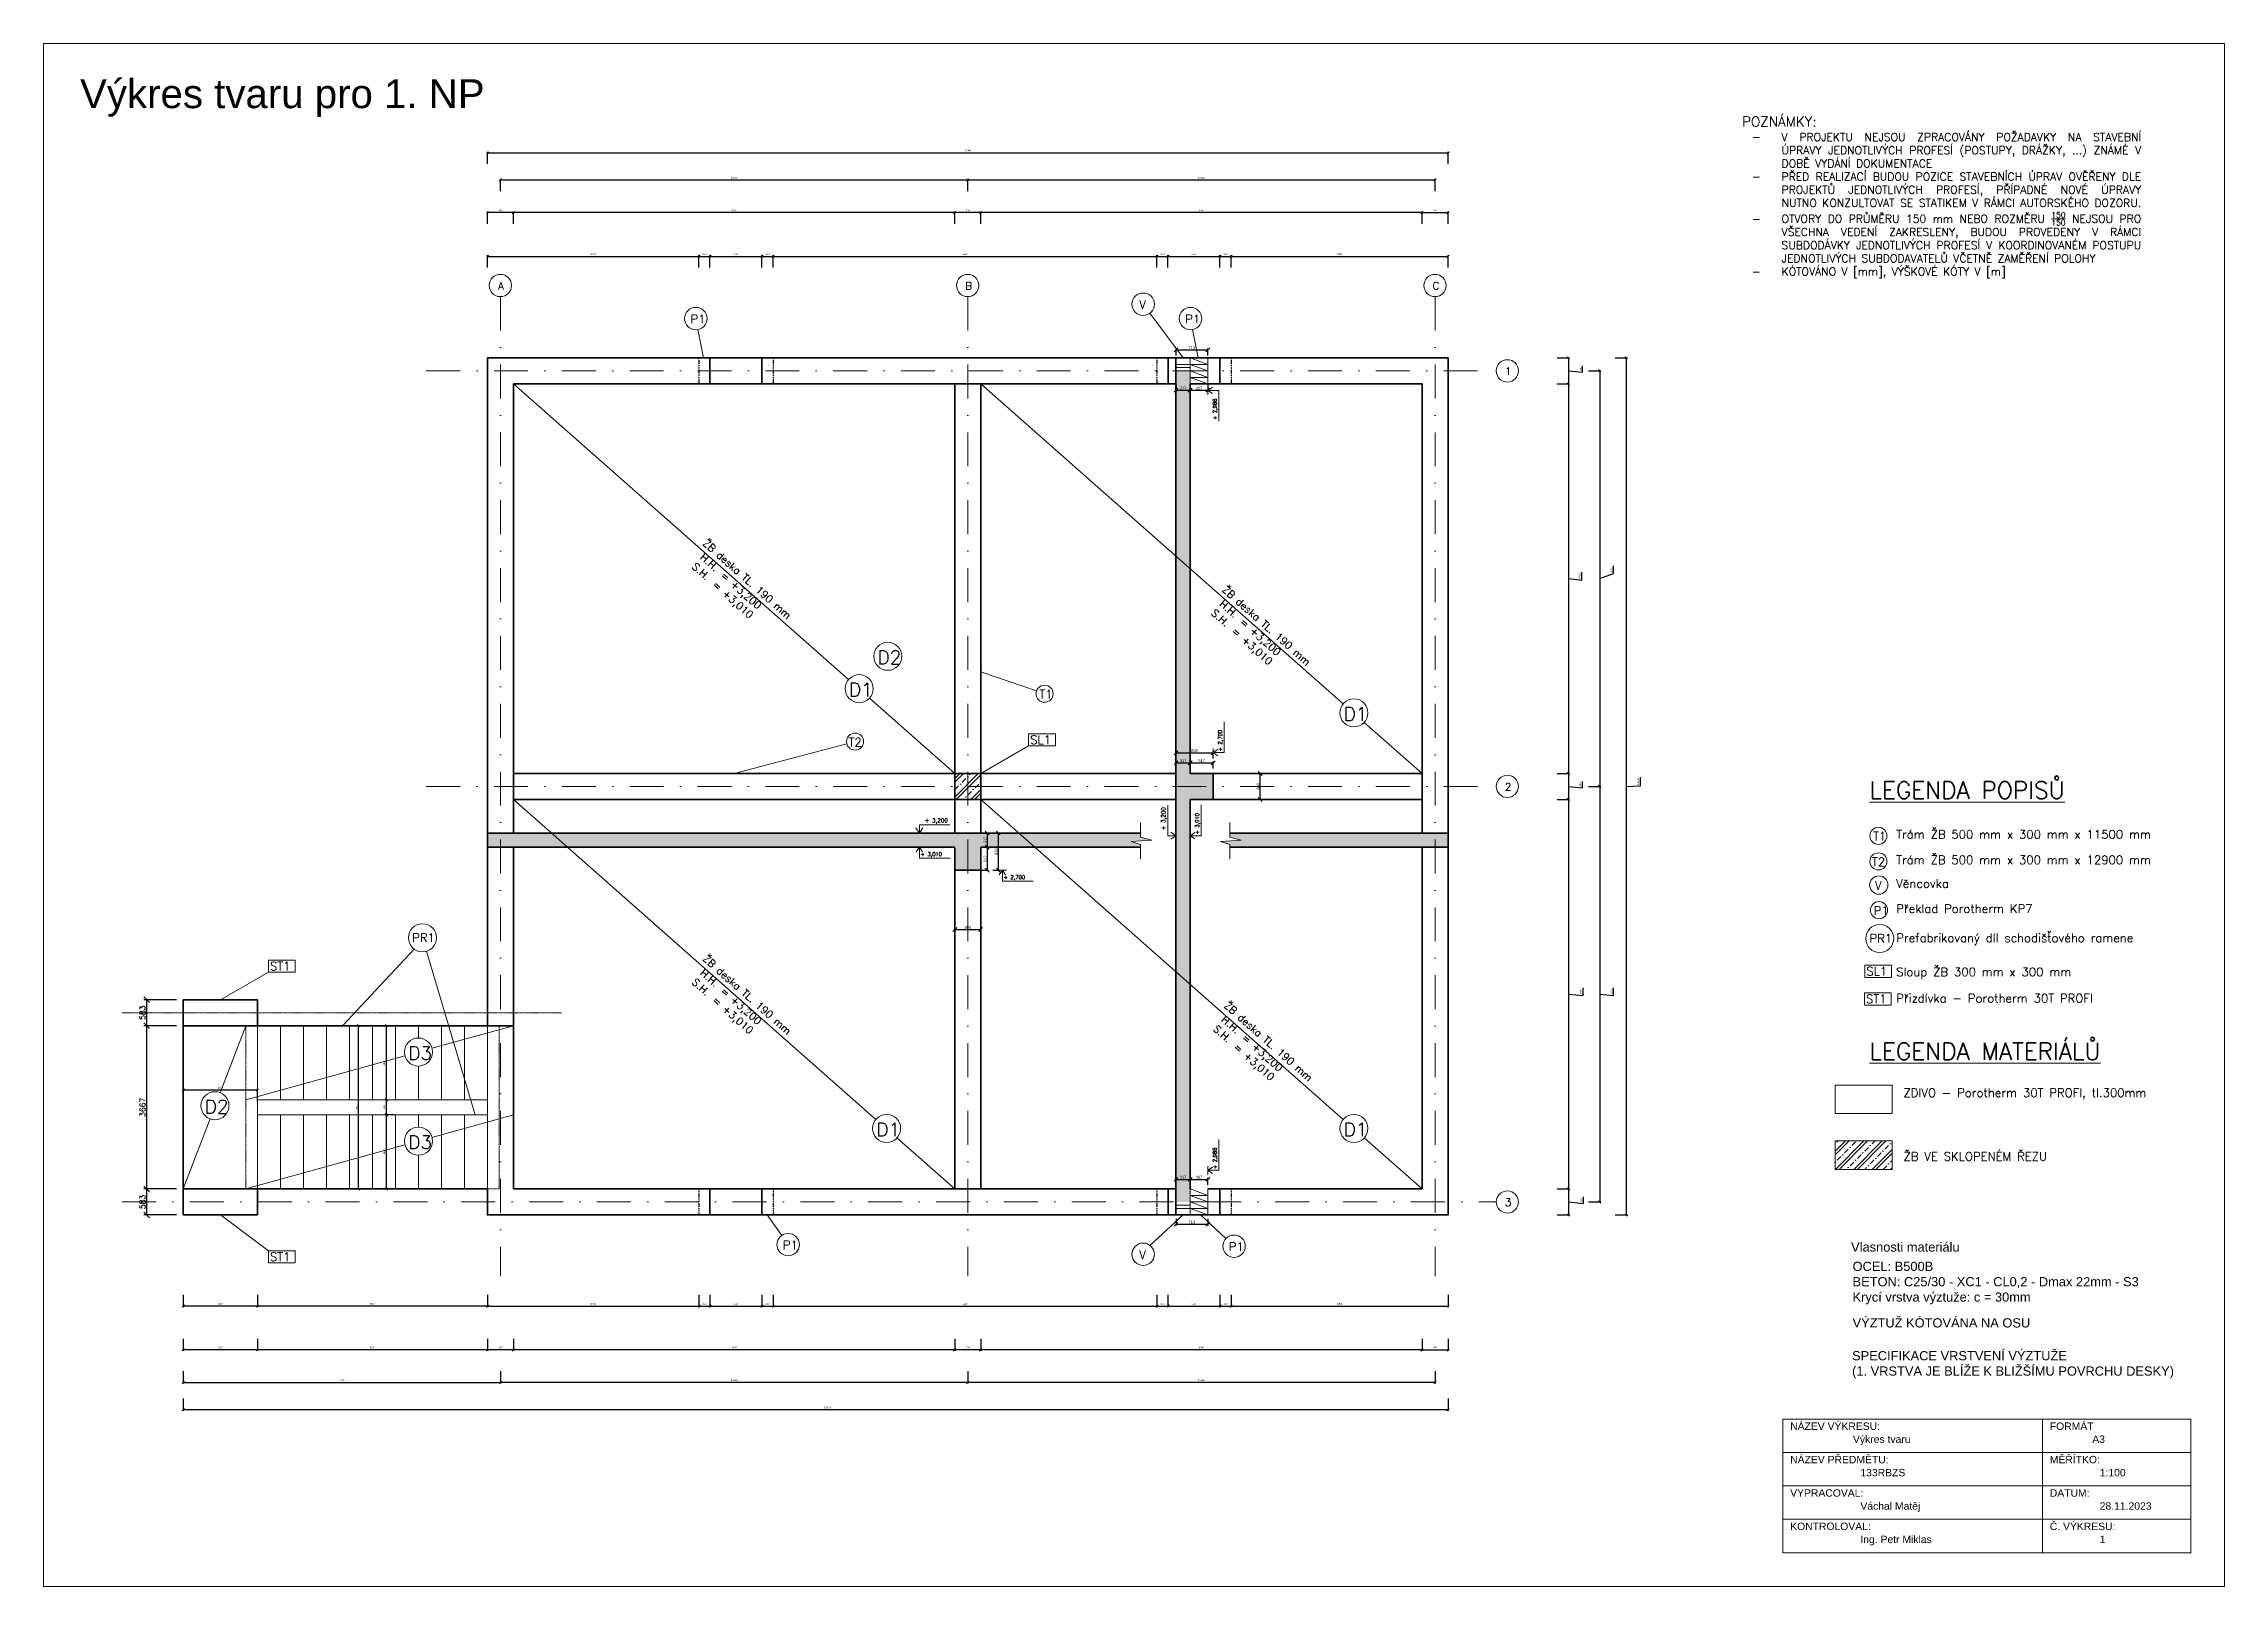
# Model space of a CAD drawing. Header units: millimetres. Extents: x -109904 to 256066, y -215550 to 75535.
# Drawn here: x 158985 to 207985, y 1377 to 36027 of the extents above; entities that cross this region are included whole.
import ezdxf

# ---------------------------------------------------------------- set-up
doc = ezdxf.new("R2010")
doc.units = ezdxf.units.MM
doc.header["$LTSCALE"] = 20
for name, pattern in [('DĚLICÍ', [31.75, 12.7, -6.35, 0, -6.35, 0, -6.35]), ('ČERCHOVANÁ', [25.4, 12.7, -6.35, 0, -6.35]), ('ČERCHOVANÁ2', [12.7, 6.35, -3.175, 0, -3.175])]:
    doc.linetypes.add(name, pattern=pattern)
for name, color, linetype, lineweight in [('izolace', 42, 'IZOLACE', 13), ('Koty', 4, 'Continuous', 18), ('Kóty', 4, 'Continuous', 18), ('překlady', 2, 'DĚLICÍ', 25), ('TENKÁ PLNÁ ČÁRA', 7, 'Continuous', 18), ('TENKÁ ČERCHOVANÁ ČÁRA', 60, 'ČERCHOVANÁ', 18), ('TLUSTÁ PLNÁ ČÁRA', 2, 'Continuous', 35), ('tlustá čára', 212, 'Continuous', 35), ('šrafy', 7, 'Continuous', 13)]:
    doc.layers.add(name, color=color, linetype=linetype, lineweight=lineweight)
doc.styles.add('Romans', font='romans.shx')
doc.styles.get("Standard").update_dxf_attribs({"font": 'arial.ttf'})
doc.linetypes.add('IZOLACE', pattern='A,0.00254,-2.54,[134,ltypeshp.shx,S=2.54,R=0,X=-2.54,Y=0],-5.08,[134,ltypeshp.shx,S=2.54,R=180,X=2.54,Y=0],-2.54', length=10.16254)
doc.dimstyles.new('Kopie Rozmery_1_50 - mensi koty', dxfattribs={"dimscale": 25, "dimtxt": 2.5, "dimasz": 3.5, "dimexe": 1.25, "dimexo": 0.625, "dimtad": 1, "dimdec": 0, "dimtxsty": 'Standard', "dimblk": 'OBLIQUE', "dimcen": 2.5, "dimadec": 0, "dimazin": 0, "dimtfac": 1, "dimtdec": 0, "dimtmove": 0, "dimatfit": 3, "dimldrblk": 'OBLIQUE', "dimfxl": 5, "dimfxlon": 1, "dimarcsym": 0})
doc.dimstyles.new('M 1-50', dxfattribs={"dimscale": 50, "dimtxt": 2.5, "dimasz": 2.5, "dimexe": 1.25, "dimexo": 3, "dimtad": 1, "dimdec": 0, "dimtxsty": 'Romans', "dimblk": 'OBLIQUE', "dimcen": 2.5, "dimadec": 0, "dimazin": 0, "dimtfac": 1, "dimtdec": 0, "dimtmove": 0, "dimatfit": 3, "dimfxl": 1, "dimarcsym": 0})
doc.dimstyles.new('Rozmery_1_50', dxfattribs={"dimscale": 50, "dimtxt": 0.75, "dimasz": 1, "dimexe": 0.5, "dimexo": 0.625, "dimtad": 1, "dimdec": 0, "dimtxsty": 'Standard', "dimblk": 'OBLIQUE', "dimcen": 2.5, "dimadec": 0, "dimazin": 0, "dimtfac": 1, "dimtdec": 0, "dimtmove": 0, "dimatfit": 3, "dimldrblk": 'OBLIQUE', "dimfxl": 5, "dimfxlon": 1, "dimarcsym": 0})

# ---------------------------------------------------------------- blocks, each defined once
blk = doc.blocks.new('_Oblique')
at = {"color": 0, "linetype": 'ByBlock', "lineweight": -2}
blk.add_line((-0.5, -0.5), (0.5, 0.5), dxfattribs=at)
blk = doc.blocks.new('*D270')
at = {"layer": 'Defpoints', "color": 0, "transparency": 16777216}
for p in [(190952, 28969), (190952, 28386), (193247, 28386)]:
    blk.add_point(p, dxfattribs=at)
at = {"layer": 'Kóty', "color": 0, "lineweight": -2, "transparency": 16777216}
for p, q in [((192997, 28969), (193272, 28969)), ((193247, 28969), (193247, 28386)), ((193247, 28678), (193565, 28646)), ((193565, 28646), (193565, 28792)), ((192997, 28386), (193272, 28386))]:
    blk.add_line(p, q, dxfattribs=at)
at = {"layer": 'Kóty', "color": 0, "lineweight": -2, "transparency": 16777216, "xscale": 50, "yscale": 50, "zscale": 50}
for p, rotation in [((193247, 28969), 90), ((193247, 28386), 270)]:
    blk.add_blockref('_Oblique', p, dxfattribs=dict(at, rotation=rotation))
at = {"layer": 'Kóty', "color": 0, "transparency": 16777216, "insert": (193515, 28719), "char_height": 37.5, "attachment_point": 5, "rotation": 90}
blk.add_mtext('300', dxfattribs=at)
blk = doc.blocks.new('*D271')
at = {"layer": 'Defpoints', "color": 0, "transparency": 16777216}
for p in [(190952, 28386), (190660, 19636), (193247, 19636)]:
    blk.add_point(p, dxfattribs=at)
at = {"layer": 'Kóty', "color": 0, "lineweight": -2, "transparency": 16777216}
for p, q in [((192997, 28386), (193272, 28386)), ((193247, 28386), (193247, 19636)), ((193247, 24011), (193550, 23980)), ((193550, 23980), (193550, 24154)), ((192997, 19636), (193272, 19636))]:
    blk.add_line(p, q, dxfattribs=at)
at = {"layer": 'Kóty', "color": 0, "lineweight": -2, "transparency": 16777216, "xscale": 50, "yscale": 50, "zscale": 50}
for p, rotation in [((193247, 28386), 90), ((193247, 19636), 270)]:
    blk.add_blockref('_Oblique', p, dxfattribs=dict(at, rotation=rotation))
at = {"layer": 'Kóty', "color": 0, "transparency": 16777216, "insert": (193499, 24067), "char_height": 37.5, "attachment_point": 5, "rotation": 90}
blk.add_mtext('5300', dxfattribs=at)
blk = doc.blocks.new('*D272')
at = {"layer": 'Defpoints', "color": 0, "transparency": 16777216}
for p in [(190952, 19636), (190952, 19053), (193247, 19053)]:
    blk.add_point(p, dxfattribs=at)
at = {"layer": 'Kóty', "color": 0, "lineweight": -2, "transparency": 16777216}
for p, q in [((192997, 19636), (193272, 19636)), ((193247, 19636), (193247, 19053)), ((193247, 19344), (193561, 19313)), ((193561, 19313), (193561, 19458)), ((192997, 19053), (193272, 19053))]:
    blk.add_line(p, q, dxfattribs=at)
at = {"layer": 'Kóty', "color": 0, "lineweight": -2, "transparency": 16777216, "xscale": 50, "yscale": 50, "zscale": 50}
for p, rotation in [((193247, 19636), 90), ((193247, 19053), 270)]:
    blk.add_blockref('_Oblique', p, dxfattribs=dict(at, rotation=rotation))
at = {"layer": 'Kóty', "color": 0, "transparency": 16777216, "insert": (193510, 19386), "char_height": 37.5, "attachment_point": 5, "rotation": 90}
blk.add_mtext('300', dxfattribs=at)
blk = doc.blocks.new('*D273')
at = {"layer": 'Defpoints', "color": 0, "transparency": 16777216}
for p in [(190952, 19053), (190952, 10303), (193247, 10303)]:
    blk.add_point(p, dxfattribs=at)
at = {"layer": 'Kóty', "color": 0, "lineweight": -2, "transparency": 16777216}
for p, q in [((192997, 19053), (193272, 19053)), ((193247, 19053), (193247, 10303)), ((193576, 14646), (193576, 14821)), ((193247, 14678), (193576, 14646)), ((192997, 10303), (193272, 10303))]:
    blk.add_line(p, q, dxfattribs=at)
at = {"layer": 'Kóty', "color": 0, "lineweight": -2, "transparency": 16777216, "xscale": 50, "yscale": 50, "zscale": 50}
for p, rotation in [((193247, 19053), 90), ((193247, 10303), 270)]:
    blk.add_blockref('_Oblique', p, dxfattribs=dict(at, rotation=rotation))
at = {"layer": 'Kóty', "color": 0, "transparency": 16777216, "insert": (193526, 14734), "char_height": 37.5, "attachment_point": 5, "rotation": 90}
blk.add_mtext('5300', dxfattribs=at)
blk = doc.blocks.new('*D274')
at = {"layer": 'Defpoints', "color": 0, "transparency": 16777216}
for p in [(190952, 10303), (190952, 9719), (193247, 9719)]:
    blk.add_point(p, dxfattribs=at)
at = {"layer": 'Kóty', "color": 0, "lineweight": -2, "transparency": 16777216}
for p, q in [((192997, 10303), (193272, 10303)), ((193247, 10303), (193247, 9719)), ((193247, 10011), (193588, 9980)), ((193588, 9980), (193588, 10125)), ((192997, 9719), (193272, 9719))]:
    blk.add_line(p, q, dxfattribs=at)
at = {"layer": 'Kóty', "color": 0, "lineweight": -2, "transparency": 16777216, "xscale": 50, "yscale": 50, "zscale": 50}
for p, rotation in [((193247, 10303), 90), ((193247, 9719), 270)]:
    blk.add_blockref('_Oblique', p, dxfattribs=dict(at, rotation=rotation))
at = {"layer": 'Kóty', "color": 0, "transparency": 16777216, "insert": (193538, 10052), "char_height": 37.5, "attachment_point": 5, "rotation": 90}
blk.add_mtext('300', dxfattribs=at)
blk = doc.blocks.new('*D275')
at = {"layer": 'Defpoints', "color": 0, "transparency": 16777216}
for p in [(191243, 28969), (194550, 28969), (191243, 9719)]:
    blk.add_point(p, dxfattribs=at)
at = {"layer": 'Kóty', "color": 0, "lineweight": -2, "transparency": 16777216}
for p, q in [((194300, 28969), (194575, 28969)), ((194550, 9719), (194550, 28969)), ((194550, 19344), (194862, 19354)), ((194862, 19354), (194862, 19554)), ((194300, 9719), (194575, 9719))]:
    blk.add_line(p, q, dxfattribs=at)
at = {"layer": 'Kóty', "color": 0, "lineweight": -2, "transparency": 16777216, "xscale": 50, "yscale": 50, "zscale": 50}
for p, rotation in [((194550, 28969), 90), ((194550, 9719), 270)]:
    blk.add_blockref('_Oblique', p, dxfattribs=dict(at, rotation=rotation))
at = {"layer": 'Kóty', "color": 0, "transparency": 16777216, "insert": (194812, 19454), "char_height": 37.5, "attachment_point": 5, "rotation": 90}
blk.add_mtext('11500', dxfattribs=at)
blk = doc.blocks.new('*D276')
at = {"layer": 'Defpoints', "color": 0, "transparency": 16777216}
for p in [(190952, 19344), (190952, 10011), (193949, 10011)]:
    blk.add_point(p, dxfattribs=at)
at = {"layer": 'Kóty', "color": 0, "lineweight": -2, "transparency": 16777216}
for p, q in [((193699, 19344), (193974, 19344)), ((193949, 19344), (193949, 10011)), ((194262, 14646), (194262, 14821)), ((193949, 14678), (194262, 14646)), ((193699, 10011), (193974, 10011))]:
    blk.add_line(p, q, dxfattribs=at)
at = {"layer": 'Kóty', "color": 0, "lineweight": -2, "transparency": 16777216, "xscale": 50, "yscale": 50, "zscale": 50}
for p, rotation in [((193949, 19344), 90), ((193949, 10011), 270)]:
    blk.add_blockref('_Oblique', p, dxfattribs=dict(at, rotation=rotation))
at = {"layer": 'Kóty', "color": 0, "transparency": 16777216, "insert": (194211, 14734), "char_height": 37.5, "attachment_point": 5, "rotation": 90}
blk.add_mtext('9333', dxfattribs=at)
blk = doc.blocks.new('*D277')
at = {"layer": 'Defpoints', "color": 0, "transparency": 16777216}
for p in [(180041, 32233), (180041, 29746), (189957, 29064)]:
    blk.add_point(p, dxfattribs=at)
at = {"layer": 'Kóty', "color": 0, "lineweight": -2, "transparency": 16777216}
for p, q in [((180041, 31983), (180041, 32258)), ((189957, 32233), (180041, 32233)), ((189957, 31983), (189957, 32258))]:
    blk.add_line(p, q, dxfattribs=at)
at = {"layer": 'Kóty', "color": 0, "lineweight": -2, "transparency": 16777216, "xscale": 50, "yscale": 50, "zscale": 50, "rotation": 180}
blk.add_blockref('_Oblique', (180041, 32233), dxfattribs=at)
at = {"layer": 'Kóty', "color": 0, "lineweight": -2, "transparency": 16777216, "xscale": 50, "yscale": 50, "zscale": 50}
blk.add_blockref('_Oblique', (189957, 32233), dxfattribs=at)
at = {"layer": 'Kóty', "color": 0, "transparency": 16777216, "insert": (184999, 32283), "char_height": 37.5, "attachment_point": 5}
blk.add_mtext('6000', dxfattribs=at)
blk = doc.blocks.new('*D278')
at = {"layer": 'Defpoints', "color": 0, "transparency": 16777216}
for p in [(179458, 32233), (179458, 29064), (180041, 29064)]:
    blk.add_point(p, dxfattribs=at)
at = {"layer": 'Kóty', "color": 0, "lineweight": -2, "transparency": 16777216}
for p, q in [((179458, 31983), (179458, 32258)), ((180041, 32233), (179458, 32233)), ((180041, 31983), (180041, 32258))]:
    blk.add_line(p, q, dxfattribs=at)
at = {"layer": 'Kóty', "color": 0, "lineweight": -2, "transparency": 16777216, "xscale": 50, "yscale": 50, "zscale": 50, "rotation": 180}
blk.add_blockref('_Oblique', (179458, 32233), dxfattribs=at)
at = {"layer": 'Kóty', "color": 0, "lineweight": -2, "transparency": 16777216, "xscale": 50, "yscale": 50, "zscale": 50}
blk.add_blockref('_Oblique', (180041, 32233), dxfattribs=at)
at = {"layer": 'Kóty', "color": 0, "transparency": 16777216, "insert": (179749, 32283), "char_height": 37.5, "attachment_point": 5}
blk.add_mtext('300', dxfattribs=at)
blk = doc.blocks.new('*D279')
at = {"layer": 'Defpoints', "color": 0, "transparency": 16777216}
for p in [(169541, 32233), (169541, 29064), (179458, 29064)]:
    blk.add_point(p, dxfattribs=at)
at = {"layer": 'Kóty', "color": 0, "lineweight": -2, "transparency": 16777216}
for p, q in [((169541, 31983), (169541, 32258)), ((179458, 32233), (169541, 32233)), ((179458, 31983), (179458, 32258))]:
    blk.add_line(p, q, dxfattribs=at)
at = {"layer": 'Kóty', "color": 0, "lineweight": -2, "transparency": 16777216, "xscale": 50, "yscale": 50, "zscale": 50, "rotation": 180}
blk.add_blockref('_Oblique', (169541, 32233), dxfattribs=at)
at = {"layer": 'Kóty', "color": 0, "lineweight": -2, "transparency": 16777216, "xscale": 50, "yscale": 50, "zscale": 50}
blk.add_blockref('_Oblique', (179458, 32233), dxfattribs=at)
at = {"layer": 'Kóty', "color": 0, "transparency": 16777216, "insert": (174499, 32283), "char_height": 37.5, "attachment_point": 5}
blk.add_mtext('6000', dxfattribs=at)
blk = doc.blocks.new('*D280')
at = {"layer": 'Defpoints', "color": 0, "transparency": 16777216}
for p in [(190541, 33575), (168958, 29399), (190541, 29356)]:
    blk.add_point(p, dxfattribs=at)
at = {"layer": 'Kóty', "color": 0, "lineweight": -2, "transparency": 16777216}
for p, q in [((168958, 33325), (168958, 33600)), ((168958, 33575), (190541, 33575)), ((190541, 33325), (190541, 33600))]:
    blk.add_line(p, q, dxfattribs=at)
at = {"layer": 'Kóty', "color": 0, "lineweight": -2, "transparency": 16777216, "xscale": 50, "yscale": 50, "zscale": 50, "rotation": 180}
blk.add_blockref('_Oblique', (168958, 33575), dxfattribs=at)
at = {"layer": 'Kóty', "color": 0, "lineweight": -2, "transparency": 16777216, "xscale": 50, "yscale": 50, "zscale": 50}
blk.add_blockref('_Oblique', (190541, 33575), dxfattribs=at)
at = {"layer": 'Kóty', "color": 0, "transparency": 16777216, "insert": (179749, 33626), "char_height": 37.5, "attachment_point": 5}
blk.add_mtext('12900', dxfattribs=at)
blk = doc.blocks.new('*D281')
at = {"layer": 'Defpoints', "color": 0, "transparency": 16777216}
for p in [(179749, 32964), (179749, 29365), (190249, 29365)]:
    blk.add_point(p, dxfattribs=at)
at = {"layer": 'Kóty', "color": 0, "lineweight": -2, "transparency": 16777216}
for p, q in [((179749, 32714), (179749, 32989)), ((190249, 32964), (179749, 32964)), ((190249, 32714), (190249, 32989))]:
    blk.add_line(p, q, dxfattribs=at)
at = {"layer": 'Kóty', "color": 0, "lineweight": -2, "transparency": 16777216, "xscale": 50, "yscale": 50, "zscale": 50, "rotation": 180}
blk.add_blockref('_Oblique', (179749, 32964), dxfattribs=at)
at = {"layer": 'Kóty', "color": 0, "lineweight": -2, "transparency": 16777216, "xscale": 50, "yscale": 50, "zscale": 50}
blk.add_blockref('_Oblique', (190249, 32964), dxfattribs=at)
at = {"layer": 'Kóty', "color": 0, "transparency": 16777216, "insert": (184999, 33015), "char_height": 37.5, "attachment_point": 5}
blk.add_mtext('10500', dxfattribs=at)
blk = doc.blocks.new('*D282')
at = {"layer": 'Defpoints', "color": 0, "transparency": 16777216}
for p in [(169249, 32964), (169249, 29356), (179749, 29356)]:
    blk.add_point(p, dxfattribs=at)
at = {"layer": 'Kóty', "color": 0, "lineweight": -2, "transparency": 16777216}
for p, q in [((169249, 32714), (169249, 32989)), ((179749, 32964), (169249, 32964)), ((179749, 32714), (179749, 32989))]:
    blk.add_line(p, q, dxfattribs=at)
at = {"layer": 'Kóty', "color": 0, "lineweight": -2, "transparency": 16777216, "xscale": 50, "yscale": 50, "zscale": 50, "rotation": 180}
blk.add_blockref('_Oblique', (169249, 32964), dxfattribs=at)
at = {"layer": 'Kóty', "color": 0, "lineweight": -2, "transparency": 16777216, "xscale": 50, "yscale": 50, "zscale": 50}
blk.add_blockref('_Oblique', (179749, 32964), dxfattribs=at)
at = {"layer": 'Kóty', "color": 0, "transparency": 16777216, "insert": (174499, 33015), "char_height": 37.5, "attachment_point": 5}
blk.add_mtext('10500', dxfattribs=at)
blk = doc.blocks.new('*D283')
at = {"layer": 'Defpoints', "color": 0, "transparency": 16777216}
for p in [(190541, 32233), (190541, 29647), (189957, 29064)]:
    blk.add_point(p, dxfattribs=at)
at = {"layer": 'Kóty', "color": 0, "lineweight": -2, "transparency": 16777216}
for p, q in [((189957, 31983), (189957, 32258)), ((189957, 32233), (190541, 32233)), ((190541, 31983), (190541, 32258))]:
    blk.add_line(p, q, dxfattribs=at)
at = {"layer": 'Kóty', "color": 0, "lineweight": -2, "transparency": 16777216, "xscale": 50, "yscale": 50, "zscale": 50, "rotation": 180}
blk.add_blockref('_Oblique', (189957, 32233), dxfattribs=at)
at = {"layer": 'Kóty', "color": 0, "lineweight": -2, "transparency": 16777216, "xscale": 50, "yscale": 50, "zscale": 50}
blk.add_blockref('_Oblique', (190541, 32233), dxfattribs=at)
at = {"layer": 'Kóty', "color": 0, "transparency": 16777216, "insert": (190249, 32283), "char_height": 37.5, "attachment_point": 5}
blk.add_mtext('300', dxfattribs=at)
blk = doc.blocks.new('*D284')
at = {"layer": 'Defpoints', "color": 0, "transparency": 16777216}
for p in [(168958, 32233), (168958, 29647), (169541, 29064)]:
    blk.add_point(p, dxfattribs=at)
at = {"layer": 'Kóty', "color": 0, "lineweight": -2, "transparency": 16777216}
for p, q in [((168958, 31983), (168958, 32258)), ((169541, 32233), (168958, 32233)), ((169541, 31983), (169541, 32258))]:
    blk.add_line(p, q, dxfattribs=at)
at = {"layer": 'Kóty', "color": 0, "lineweight": -2, "transparency": 16777216, "xscale": 50, "yscale": 50, "zscale": 50, "rotation": 180}
blk.add_blockref('_Oblique', (168958, 32233), dxfattribs=at)
at = {"layer": 'Kóty', "color": 0, "lineweight": -2, "transparency": 16777216, "xscale": 50, "yscale": 50, "zscale": 50}
blk.add_blockref('_Oblique', (169541, 32233), dxfattribs=at)
at = {"layer": 'Kóty', "color": 0, "transparency": 16777216, "insert": (169249, 32283), "char_height": 37.5, "attachment_point": 5}
blk.add_mtext('300', dxfattribs=at)
blk = doc.blocks.new('*D285')
at = {"layer": 'Defpoints', "color": 0, "transparency": 16777216}
for p in [(190952, 28678), (190952, 19344), (193949, 19344)]:
    blk.add_point(p, dxfattribs=at)
at = {"layer": 'Kóty', "color": 0, "lineweight": -2, "transparency": 16777216}
for p, q in [((193699, 28678), (193974, 28678)), ((193949, 28678), (193949, 19344)), ((193949, 24011), (194262, 24126)), ((194262, 24126), (194262, 24300)), ((193699, 19344), (193974, 19344))]:
    blk.add_line(p, q, dxfattribs=at)
at = {"layer": 'Kóty', "color": 0, "lineweight": -2, "transparency": 16777216, "xscale": 50, "yscale": 50, "zscale": 50}
for p, rotation in [((193949, 28678), 90), ((193949, 19344), 270)]:
    blk.add_blockref('_Oblique', p, dxfattribs=dict(at, rotation=rotation))
at = {"layer": 'Kóty', "color": 0, "transparency": 16777216, "insert": (194211, 24213), "char_height": 37.5, "attachment_point": 5, "rotation": 90}
blk.add_mtext('9333', dxfattribs=at)
blk = doc.blocks.new('*D269')
at = {"layer": 'Defpoints', "color": 0, "transparency": 16777216}
for p in [(173708, 31249), (168958, 28969), (173708, 28969)]:
    blk.add_point(p, dxfattribs=at)
at = {"layer": 'Kóty', "color": 0, "lineweight": -2, "transparency": 16777216}
for p, q in [((168958, 30999), (168958, 31274)), ((168958, 31249), (173708, 31249)), ((173708, 30999), (173708, 31274))]:
    blk.add_line(p, q, dxfattribs=at)
at = {"layer": 'Kóty', "color": 0, "lineweight": -2, "transparency": 16777216, "xscale": 50, "yscale": 50, "zscale": 50, "rotation": 180}
blk.add_blockref('_Oblique', (168958, 31249), dxfattribs=at)
at = {"layer": 'Kóty', "color": 0, "lineweight": -2, "transparency": 16777216, "xscale": 50, "yscale": 50, "zscale": 50}
blk.add_blockref('_Oblique', (173708, 31249), dxfattribs=at)
at = {"layer": 'Kóty', "color": 0, "transparency": 16777216, "insert": (171333, 31300), "char_height": 37.5, "attachment_point": 5}
blk.add_mtext('4750', dxfattribs=at)
blk = doc.blocks.new('*D309')
at = {"layer": 'Defpoints', "color": 0, "transparency": 16777216}
for p in [(175124, 31249), (173958, 28969), (175124, 28969)]:
    blk.add_point(p, dxfattribs=at)
at = {"layer": 'Kóty', "color": 0, "lineweight": -2, "transparency": 16777216}
for p, q in [((173958, 30999), (173958, 31274)), ((173958, 31249), (175124, 31249)), ((175124, 30999), (175124, 31274))]:
    blk.add_line(p, q, dxfattribs=at)
at = {"layer": 'Kóty', "color": 0, "lineweight": -2, "transparency": 16777216, "xscale": 50, "yscale": 50, "zscale": 50, "rotation": 180}
blk.add_blockref('_Oblique', (173958, 31249), dxfattribs=at)
at = {"layer": 'Kóty', "color": 0, "lineweight": -2, "transparency": 16777216, "xscale": 50, "yscale": 50, "zscale": 50}
blk.add_blockref('_Oblique', (175124, 31249), dxfattribs=at)
at = {"layer": 'Kóty', "color": 0, "transparency": 16777216, "insert": (174541, 31300), "char_height": 37.5, "attachment_point": 5}
blk.add_mtext('1167', dxfattribs=at)
blk = doc.blocks.new('*D310')
at = {"layer": 'Defpoints', "color": 0, "transparency": 16777216}
for p in [(175374, 31249), (175124, 28969), (175374, 28969)]:
    blk.add_point(p, dxfattribs=at)
at = {"layer": 'Kóty', "color": 0, "lineweight": -2, "transparency": 16777216}
for p, q in [((175124, 30999), (175124, 31274)), ((175124, 31249), (175374, 31249)), ((175374, 30999), (175374, 31274))]:
    blk.add_line(p, q, dxfattribs=at)
at = {"layer": 'Kóty', "color": 0, "lineweight": -2, "transparency": 16777216, "xscale": 50, "yscale": 50, "zscale": 50, "rotation": 180}
blk.add_blockref('_Oblique', (175124, 31249), dxfattribs=at)
at = {"layer": 'Kóty', "color": 0, "lineweight": -2, "transparency": 16777216, "xscale": 50, "yscale": 50, "zscale": 50}
blk.add_blockref('_Oblique', (175374, 31249), dxfattribs=at)
at = {"layer": 'Kóty', "color": 0, "transparency": 16777216, "insert": (175249, 31300), "char_height": 37.5, "attachment_point": 5}
blk.add_mtext('250', dxfattribs=at)
blk = doc.blocks.new('*D311')
at = {"layer": 'Defpoints', "color": 0, "transparency": 16777216}
for p in [(183999, 31249), (175374, 28969), (183999, 28969)]:
    blk.add_point(p, dxfattribs=at)
at = {"layer": 'Kóty', "color": 0, "lineweight": -2, "transparency": 16777216}
for p, q in [((175374, 30999), (175374, 31274)), ((175374, 31249), (183999, 31249)), ((183999, 30999), (183999, 31274))]:
    blk.add_line(p, q, dxfattribs=at)
at = {"layer": 'Kóty', "color": 0, "lineweight": -2, "transparency": 16777216, "xscale": 50, "yscale": 50, "zscale": 50, "rotation": 180}
blk.add_blockref('_Oblique', (175374, 31249), dxfattribs=at)
at = {"layer": 'Kóty', "color": 0, "lineweight": -2, "transparency": 16777216, "xscale": 50, "yscale": 50, "zscale": 50}
blk.add_blockref('_Oblique', (183999, 31249), dxfattribs=at)
at = {"layer": 'Kóty', "color": 0, "transparency": 16777216, "insert": (179687, 31300), "char_height": 37.5, "attachment_point": 5}
blk.add_mtext('5200', dxfattribs=at)
blk = doc.blocks.new('*D305')
at = {"layer": 'Defpoints', "color": 0, "transparency": 16777216}
for p in [(184249, 31249), (183999, 28969), (184249, 28969)]:
    blk.add_point(p, dxfattribs=at)
at = {"layer": 'Kóty', "color": 0, "lineweight": -2, "transparency": 16777216}
for p, q in [((183999, 30999), (183999, 31274)), ((183999, 31249), (184249, 31249)), ((184249, 30999), (184249, 31274))]:
    blk.add_line(p, q, dxfattribs=at)
at = {"layer": 'Kóty', "color": 0, "lineweight": -2, "transparency": 16777216, "xscale": 50, "yscale": 50, "zscale": 50, "rotation": 180}
blk.add_blockref('_Oblique', (183999, 31249), dxfattribs=at)
at = {"layer": 'Kóty', "color": 0, "lineweight": -2, "transparency": 16777216, "xscale": 50, "yscale": 50, "zscale": 50}
blk.add_blockref('_Oblique', (184249, 31249), dxfattribs=at)
at = {"layer": 'Kóty', "color": 0, "transparency": 16777216, "insert": (184124, 31300), "char_height": 37.5, "attachment_point": 5}
blk.add_mtext('250', dxfattribs=at)
blk = doc.blocks.new('*D306')
at = {"layer": 'Defpoints', "color": 0, "transparency": 16777216}
for p in [(185416, 31249), (184249, 28969), (185416, 28969)]:
    blk.add_point(p, dxfattribs=at)
at = {"layer": 'Kóty', "color": 0, "lineweight": -2, "transparency": 16777216}
for p, q in [((184249, 30999), (184249, 31274)), ((184249, 31249), (185416, 31249)), ((185416, 30999), (185416, 31274))]:
    blk.add_line(p, q, dxfattribs=at)
at = {"layer": 'Kóty', "color": 0, "lineweight": -2, "transparency": 16777216, "xscale": 50, "yscale": 50, "zscale": 50, "rotation": 180}
blk.add_blockref('_Oblique', (184249, 31249), dxfattribs=at)
at = {"layer": 'Kóty', "color": 0, "lineweight": -2, "transparency": 16777216, "xscale": 50, "yscale": 50, "zscale": 50}
blk.add_blockref('_Oblique', (185416, 31249), dxfattribs=at)
at = {"layer": 'Kóty', "color": 0, "transparency": 16777216, "insert": (184832, 31300), "char_height": 37.5, "attachment_point": 5}
blk.add_mtext('1167', dxfattribs=at)
blk = doc.blocks.new('*D307')
at = {"layer": 'Defpoints', "color": 0, "transparency": 16777216}
for p in [(185666, 31249), (185416, 28969), (185666, 28969)]:
    blk.add_point(p, dxfattribs=at)
at = {"layer": 'Kóty', "color": 0, "lineweight": -2, "transparency": 16777216}
for p, q in [((185416, 30999), (185416, 31274)), ((185416, 31249), (185666, 31249)), ((185666, 30999), (185666, 31274))]:
    blk.add_line(p, q, dxfattribs=at)
at = {"layer": 'Kóty', "color": 0, "lineweight": -2, "transparency": 16777216, "xscale": 50, "yscale": 50, "zscale": 50, "rotation": 180}
blk.add_blockref('_Oblique', (185416, 31249), dxfattribs=at)
at = {"layer": 'Kóty', "color": 0, "lineweight": -2, "transparency": 16777216, "xscale": 50, "yscale": 50, "zscale": 50}
blk.add_blockref('_Oblique', (185666, 31249), dxfattribs=at)
at = {"layer": 'Kóty', "color": 0, "transparency": 16777216, "insert": (185541, 31300), "char_height": 37.5, "attachment_point": 5}
blk.add_mtext('250', dxfattribs=at)
blk = doc.blocks.new('*D308')
at = {"layer": 'Defpoints', "color": 0, "transparency": 16777216}
for p in [(190541, 31249), (185666, 28969), (190541, 28969)]:
    blk.add_point(p, dxfattribs=at)
at = {"layer": 'Kóty', "color": 0, "lineweight": -2, "transparency": 16777216}
for p, q in [((185666, 30999), (185666, 31274)), ((185666, 31249), (190541, 31249)), ((190541, 30999), (190541, 31274))]:
    blk.add_line(p, q, dxfattribs=at)
at = {"layer": 'Kóty', "color": 0, "lineweight": -2, "transparency": 16777216, "xscale": 50, "yscale": 50, "zscale": 50, "rotation": 180}
blk.add_blockref('_Oblique', (185666, 31249), dxfattribs=at)
at = {"layer": 'Kóty', "color": 0, "lineweight": -2, "transparency": 16777216, "xscale": 50, "yscale": 50, "zscale": 50}
blk.add_blockref('_Oblique', (190541, 31249), dxfattribs=at)
at = {"layer": 'Kóty', "color": 0, "transparency": 16777216, "insert": (188103, 31300), "char_height": 37.5, "attachment_point": 5}
blk.add_mtext('2850', dxfattribs=at)
blk = doc.blocks.new('*D268')
at = {"layer": 'Defpoints', "color": 0, "transparency": 16777216}
for p in [(173958, 31249), (173708, 28969), (173958, 28969)]:
    blk.add_point(p, dxfattribs=at)
at = {"layer": 'Kóty', "color": 0, "lineweight": -2, "transparency": 16777216}
for p, q in [((173708, 30999), (173708, 31274)), ((173708, 31249), (173958, 31249)), ((173958, 30999), (173958, 31274))]:
    blk.add_line(p, q, dxfattribs=at)
at = {"layer": 'Kóty', "color": 0, "lineweight": -2, "transparency": 16777216, "xscale": 50, "yscale": 50, "zscale": 50, "rotation": 180}
blk.add_blockref('_Oblique', (173708, 31249), dxfattribs=at)
at = {"layer": 'Kóty', "color": 0, "lineweight": -2, "transparency": 16777216, "xscale": 50, "yscale": 50, "zscale": 50}
blk.add_blockref('_Oblique', (173958, 31249), dxfattribs=at)
at = {"layer": 'Kóty', "color": 0, "transparency": 16777216, "insert": (173833, 31300), "char_height": 37.5, "attachment_point": 5}
blk.add_mtext('250', dxfattribs=at)
blk = doc.blocks.new('*D251')
at = {"layer": 'Defpoints', "color": 0, "transparency": 16777216}
for p in [(189957, 9859), (180041, 9177), (180041, 6690)]:
    blk.add_point(p, dxfattribs=at)
at = {"layer": 'Kóty', "color": 0, "lineweight": -2, "transparency": 16777216}
for p, q in [((180041, 6940), (180041, 6665)), ((189957, 6940), (189957, 6665)), ((189957, 6690), (180041, 6690))]:
    blk.add_line(p, q, dxfattribs=at)
at = {"layer": 'Kóty', "color": 0, "lineweight": -2, "transparency": 16777216, "xscale": 50, "yscale": 50, "zscale": 50, "rotation": 180}
blk.add_blockref('_Oblique', (180041, 6690), dxfattribs=at)
at = {"layer": 'Kóty', "color": 0, "lineweight": -2, "transparency": 16777216, "xscale": 50, "yscale": 50, "zscale": 50}
blk.add_blockref('_Oblique', (189957, 6690), dxfattribs=at)
at = {"layer": 'Kóty', "color": 0, "transparency": 16777216, "insert": (184999, 6740), "char_height": 37.5, "attachment_point": 5}
blk.add_mtext('6000', dxfattribs=at)
blk = doc.blocks.new('*D252')
at = {"layer": 'Defpoints', "color": 0, "transparency": 16777216}
for p in [(179458, 9859), (180041, 9859), (179458, 6690)]:
    blk.add_point(p, dxfattribs=at)
at = {"layer": 'Kóty', "color": 0, "lineweight": -2, "transparency": 16777216}
for p, q in [((179458, 6940), (179458, 6665)), ((180041, 6940), (180041, 6665)), ((180041, 6690), (179458, 6690))]:
    blk.add_line(p, q, dxfattribs=at)
at = {"layer": 'Kóty', "color": 0, "lineweight": -2, "transparency": 16777216, "xscale": 50, "yscale": 50, "zscale": 50, "rotation": 180}
blk.add_blockref('_Oblique', (179458, 6690), dxfattribs=at)
at = {"layer": 'Kóty', "color": 0, "lineweight": -2, "transparency": 16777216, "xscale": 50, "yscale": 50, "zscale": 50}
blk.add_blockref('_Oblique', (180041, 6690), dxfattribs=at)
at = {"layer": 'Kóty', "color": 0, "transparency": 16777216, "insert": (179749, 6740), "char_height": 37.5, "attachment_point": 5}
blk.add_mtext('300', dxfattribs=at)
blk = doc.blocks.new('*D253')
at = {"layer": 'Defpoints', "color": 0, "transparency": 16777216}
for p in [(169541, 9859), (179458, 9859), (169541, 6690)]:
    blk.add_point(p, dxfattribs=at)
at = {"layer": 'Kóty', "color": 0, "lineweight": -2, "transparency": 16777216}
for p, q in [((169541, 6940), (169541, 6665)), ((179458, 6940), (179458, 6665)), ((179458, 6690), (169541, 6690))]:
    blk.add_line(p, q, dxfattribs=at)
at = {"layer": 'Kóty', "color": 0, "lineweight": -2, "transparency": 16777216, "xscale": 50, "yscale": 50, "zscale": 50, "rotation": 180}
blk.add_blockref('_Oblique', (169541, 6690), dxfattribs=at)
at = {"layer": 'Kóty', "color": 0, "lineweight": -2, "transparency": 16777216, "xscale": 50, "yscale": 50, "zscale": 50}
blk.add_blockref('_Oblique', (179458, 6690), dxfattribs=at)
at = {"layer": 'Kóty', "color": 0, "transparency": 16777216, "insert": (174499, 6740), "char_height": 37.5, "attachment_point": 5}
blk.add_mtext('6000', dxfattribs=at)
blk = doc.blocks.new('*D254')
at = {"layer": 'Defpoints', "color": 0, "transparency": 16777216}
for p in [(162124, 9719), (190541, 9567), (190541, 5347)]:
    blk.add_point(p, dxfattribs=at)
at = {"layer": 'Kóty', "color": 0, "lineweight": -2, "transparency": 16777216}
for p, q in [((162124, 5597), (162124, 5322)), ((190541, 5597), (190541, 5322)), ((162124, 5347), (190541, 5347))]:
    blk.add_line(p, q, dxfattribs=at)
at = {"layer": 'Kóty', "color": 0, "lineweight": -2, "transparency": 16777216, "xscale": 50, "yscale": 50, "zscale": 50, "rotation": 180}
blk.add_blockref('_Oblique', (162124, 5347), dxfattribs=at)
at = {"layer": 'Kóty', "color": 0, "lineweight": -2, "transparency": 16777216, "xscale": 50, "yscale": 50, "zscale": 50}
blk.add_blockref('_Oblique', (190541, 5347), dxfattribs=at)
at = {"layer": 'Kóty', "color": 0, "transparency": 16777216, "insert": (176596, 5398), "char_height": 37.5, "attachment_point": 5}
blk.add_mtext('16875', dxfattribs=at)
blk = doc.blocks.new('*D255')
at = {"layer": 'Defpoints', "color": 0, "transparency": 16777216}
for p in [(179749, 9558), (190249, 9558), (179749, 5959)]:
    blk.add_point(p, dxfattribs=at)
at = {"layer": 'Kóty', "color": 0, "lineweight": -2, "transparency": 16777216}
for p, q in [((179749, 6209), (179749, 5934)), ((190249, 5959), (179749, 5959)), ((190249, 6209), (190249, 5934))]:
    blk.add_line(p, q, dxfattribs=at)
at = {"layer": 'Kóty', "color": 0, "lineweight": -2, "transparency": 16777216, "xscale": 50, "yscale": 50, "zscale": 50, "rotation": 180}
blk.add_blockref('_Oblique', (179749, 5959), dxfattribs=at)
at = {"layer": 'Kóty', "color": 0, "lineweight": -2, "transparency": 16777216, "xscale": 50, "yscale": 50, "zscale": 50}
blk.add_blockref('_Oblique', (190249, 5959), dxfattribs=at)
at = {"layer": 'Kóty', "color": 0, "transparency": 16777216, "insert": (184999, 6009), "char_height": 37.5, "attachment_point": 5}
blk.add_mtext('10500', dxfattribs=at)
blk = doc.blocks.new('*D256')
at = {"layer": 'Defpoints', "color": 0, "transparency": 16777216}
for p in [(169249, 9567), (179749, 9567), (169249, 5959)]:
    blk.add_point(p, dxfattribs=at)
at = {"layer": 'Kóty', "color": 0, "lineweight": -2, "transparency": 16777216}
for p, q in [((169249, 6209), (169249, 5934)), ((179749, 5959), (169249, 5959)), ((179749, 6209), (179749, 5934))]:
    blk.add_line(p, q, dxfattribs=at)
at = {"layer": 'Kóty', "color": 0, "lineweight": -2, "transparency": 16777216, "xscale": 50, "yscale": 50, "zscale": 50, "rotation": 180}
blk.add_blockref('_Oblique', (169249, 5959), dxfattribs=at)
at = {"layer": 'Kóty', "color": 0, "lineweight": -2, "transparency": 16777216, "xscale": 50, "yscale": 50, "zscale": 50}
blk.add_blockref('_Oblique', (179749, 5959), dxfattribs=at)
at = {"layer": 'Kóty', "color": 0, "transparency": 16777216, "insert": (174499, 6009), "char_height": 37.5, "attachment_point": 5}
blk.add_mtext('10500', dxfattribs=at)
blk = doc.blocks.new('*D257')
at = {"layer": 'Defpoints', "color": 0, "transparency": 16777216}
for p in [(189957, 9859), (190541, 9275), (190541, 6690)]:
    blk.add_point(p, dxfattribs=at)
at = {"layer": 'Kóty', "color": 0, "lineweight": -2, "transparency": 16777216}
for p, q in [((189957, 6940), (189957, 6665)), ((190541, 6940), (190541, 6665)), ((189957, 6690), (190541, 6690))]:
    blk.add_line(p, q, dxfattribs=at)
at = {"layer": 'Kóty', "color": 0, "lineweight": -2, "transparency": 16777216, "xscale": 50, "yscale": 50, "zscale": 50, "rotation": 180}
blk.add_blockref('_Oblique', (189957, 6690), dxfattribs=at)
at = {"layer": 'Kóty', "color": 0, "lineweight": -2, "transparency": 16777216, "xscale": 50, "yscale": 50, "zscale": 50}
blk.add_blockref('_Oblique', (190541, 6690), dxfattribs=at)
at = {"layer": 'Kóty', "color": 0, "transparency": 16777216, "insert": (190249, 6740), "char_height": 37.5, "attachment_point": 5}
blk.add_mtext('300', dxfattribs=at)
blk = doc.blocks.new('*D258')
at = {"layer": 'Defpoints', "color": 0, "transparency": 16777216}
for p in [(169541, 9859), (168958, 9275), (168958, 6690)]:
    blk.add_point(p, dxfattribs=at)
at = {"layer": 'Kóty', "color": 0, "lineweight": -2, "transparency": 16777216}
for p, q in [((168958, 6940), (168958, 6665)), ((169541, 6940), (169541, 6665)), ((169541, 6690), (168958, 6690))]:
    blk.add_line(p, q, dxfattribs=at)
at = {"layer": 'Kóty', "color": 0, "lineweight": -2, "transparency": 16777216, "xscale": 50, "yscale": 50, "zscale": 50, "rotation": 180}
blk.add_blockref('_Oblique', (168958, 6690), dxfattribs=at)
at = {"layer": 'Kóty', "color": 0, "lineweight": -2, "transparency": 16777216, "xscale": 50, "yscale": 50, "zscale": 50}
blk.add_blockref('_Oblique', (169541, 6690), dxfattribs=at)
at = {"layer": 'Kóty', "color": 0, "transparency": 16777216, "insert": (169249, 6740), "char_height": 37.5, "attachment_point": 5}
blk.add_mtext('300', dxfattribs=at)
blk = doc.blocks.new('*D259')
at = {"layer": 'Defpoints', "color": 0, "transparency": 16777216}
for p in [(168958, 9953), (173708, 9953), (173708, 7673)]:
    blk.add_point(p, dxfattribs=at)
at = {"layer": 'Kóty', "color": 0, "lineweight": -2, "transparency": 16777216}
for p, q in [((168958, 7923), (168958, 7648)), ((173708, 7923), (173708, 7648)), ((168958, 7673), (173708, 7673))]:
    blk.add_line(p, q, dxfattribs=at)
at = {"layer": 'Kóty', "color": 0, "lineweight": -2, "transparency": 16777216, "xscale": 50, "yscale": 50, "zscale": 50, "rotation": 180}
blk.add_blockref('_Oblique', (168958, 7673), dxfattribs=at)
at = {"layer": 'Kóty', "color": 0, "lineweight": -2, "transparency": 16777216, "xscale": 50, "yscale": 50, "zscale": 50}
blk.add_blockref('_Oblique', (173708, 7673), dxfattribs=at)
at = {"layer": 'Kóty', "color": 0, "transparency": 16777216, "insert": (171333, 7724), "char_height": 37.5, "attachment_point": 5}
blk.add_mtext('4750', dxfattribs=at)
blk = doc.blocks.new('*D260')
at = {"layer": 'Defpoints', "color": 0, "transparency": 16777216}
for p in [(173958, 9953), (175124, 9953), (175124, 7673)]:
    blk.add_point(p, dxfattribs=at)
at = {"layer": 'Kóty', "color": 0, "lineweight": -2, "transparency": 16777216}
for p, q in [((173958, 7923), (173958, 7648)), ((175124, 7923), (175124, 7648)), ((173958, 7673), (175124, 7673))]:
    blk.add_line(p, q, dxfattribs=at)
at = {"layer": 'Kóty', "color": 0, "lineweight": -2, "transparency": 16777216, "xscale": 50, "yscale": 50, "zscale": 50, "rotation": 180}
blk.add_blockref('_Oblique', (173958, 7673), dxfattribs=at)
at = {"layer": 'Kóty', "color": 0, "lineweight": -2, "transparency": 16777216, "xscale": 50, "yscale": 50, "zscale": 50}
blk.add_blockref('_Oblique', (175124, 7673), dxfattribs=at)
at = {"layer": 'Kóty', "color": 0, "transparency": 16777216, "insert": (174541, 7724), "char_height": 37.5, "attachment_point": 5}
blk.add_mtext('1167', dxfattribs=at)
blk = doc.blocks.new('*D261')
at = {"layer": 'Defpoints', "color": 0, "transparency": 16777216}
for p in [(175124, 9953), (175374, 9953), (175374, 7673)]:
    blk.add_point(p, dxfattribs=at)
at = {"layer": 'Kóty', "color": 0, "lineweight": -2, "transparency": 16777216}
for p, q in [((175124, 7923), (175124, 7648)), ((175374, 7923), (175374, 7648)), ((175124, 7673), (175374, 7673))]:
    blk.add_line(p, q, dxfattribs=at)
at = {"layer": 'Kóty', "color": 0, "lineweight": -2, "transparency": 16777216, "xscale": 50, "yscale": 50, "zscale": 50, "rotation": 180}
blk.add_blockref('_Oblique', (175124, 7673), dxfattribs=at)
at = {"layer": 'Kóty', "color": 0, "lineweight": -2, "transparency": 16777216, "xscale": 50, "yscale": 50, "zscale": 50}
blk.add_blockref('_Oblique', (175374, 7673), dxfattribs=at)
at = {"layer": 'Kóty', "color": 0, "transparency": 16777216, "insert": (175249, 7724), "char_height": 37.5, "attachment_point": 5}
blk.add_mtext('250', dxfattribs=at)
blk = doc.blocks.new('*D262')
at = {"layer": 'Defpoints', "color": 0, "transparency": 16777216}
for p in [(175374, 9953), (183999, 9953), (183999, 7673)]:
    blk.add_point(p, dxfattribs=at)
at = {"layer": 'Kóty', "color": 0, "lineweight": -2, "transparency": 16777216}
for p, q in [((175374, 7923), (175374, 7648)), ((183999, 7923), (183999, 7648)), ((175374, 7673), (183999, 7673))]:
    blk.add_line(p, q, dxfattribs=at)
at = {"layer": 'Kóty', "color": 0, "lineweight": -2, "transparency": 16777216, "xscale": 50, "yscale": 50, "zscale": 50, "rotation": 180}
blk.add_blockref('_Oblique', (175374, 7673), dxfattribs=at)
at = {"layer": 'Kóty', "color": 0, "lineweight": -2, "transparency": 16777216, "xscale": 50, "yscale": 50, "zscale": 50}
blk.add_blockref('_Oblique', (183999, 7673), dxfattribs=at)
at = {"layer": 'Kóty', "color": 0, "transparency": 16777216, "insert": (179687, 7724), "char_height": 37.5, "attachment_point": 5}
blk.add_mtext('5200', dxfattribs=at)
blk = doc.blocks.new('*D263')
at = {"layer": 'Defpoints', "color": 0, "transparency": 16777216}
for p in [(183999, 9953), (184249, 9953), (184249, 7673)]:
    blk.add_point(p, dxfattribs=at)
at = {"layer": 'Kóty', "color": 0, "lineweight": -2, "transparency": 16777216}
for p, q in [((183999, 7923), (183999, 7648)), ((184249, 7923), (184249, 7648)), ((183999, 7673), (184249, 7673))]:
    blk.add_line(p, q, dxfattribs=at)
at = {"layer": 'Kóty', "color": 0, "lineweight": -2, "transparency": 16777216, "xscale": 50, "yscale": 50, "zscale": 50, "rotation": 180}
blk.add_blockref('_Oblique', (183999, 7673), dxfattribs=at)
at = {"layer": 'Kóty', "color": 0, "lineweight": -2, "transparency": 16777216, "xscale": 50, "yscale": 50, "zscale": 50}
blk.add_blockref('_Oblique', (184249, 7673), dxfattribs=at)
at = {"layer": 'Kóty', "color": 0, "transparency": 16777216, "insert": (184124, 7724), "char_height": 37.5, "attachment_point": 5}
blk.add_mtext('250', dxfattribs=at)
blk = doc.blocks.new('*D264')
at = {"layer": 'Defpoints', "color": 0, "transparency": 16777216}
for p in [(184249, 9953), (185416, 9953), (185416, 7673)]:
    blk.add_point(p, dxfattribs=at)
at = {"layer": 'Kóty', "color": 0, "lineweight": -2, "transparency": 16777216}
for p, q in [((184249, 7923), (184249, 7648)), ((185416, 7923), (185416, 7648)), ((184249, 7673), (185416, 7673))]:
    blk.add_line(p, q, dxfattribs=at)
at = {"layer": 'Kóty', "color": 0, "lineweight": -2, "transparency": 16777216, "xscale": 50, "yscale": 50, "zscale": 50, "rotation": 180}
blk.add_blockref('_Oblique', (184249, 7673), dxfattribs=at)
at = {"layer": 'Kóty', "color": 0, "lineweight": -2, "transparency": 16777216, "xscale": 50, "yscale": 50, "zscale": 50}
blk.add_blockref('_Oblique', (185416, 7673), dxfattribs=at)
at = {"layer": 'Kóty', "color": 0, "transparency": 16777216, "insert": (184832, 7724), "char_height": 37.5, "attachment_point": 5}
blk.add_mtext('1167', dxfattribs=at)
blk = doc.blocks.new('*D265')
at = {"layer": 'Defpoints', "color": 0, "transparency": 16777216}
for p in [(185416, 9953), (185666, 9953), (185666, 7673)]:
    blk.add_point(p, dxfattribs=at)
at = {"layer": 'Kóty', "color": 0, "lineweight": -2, "transparency": 16777216}
for p, q in [((185416, 7923), (185416, 7648)), ((185666, 7923), (185666, 7648)), ((185416, 7673), (185666, 7673))]:
    blk.add_line(p, q, dxfattribs=at)
at = {"layer": 'Kóty', "color": 0, "lineweight": -2, "transparency": 16777216, "xscale": 50, "yscale": 50, "zscale": 50, "rotation": 180}
blk.add_blockref('_Oblique', (185416, 7673), dxfattribs=at)
at = {"layer": 'Kóty', "color": 0, "lineweight": -2, "transparency": 16777216, "xscale": 50, "yscale": 50, "zscale": 50}
blk.add_blockref('_Oblique', (185666, 7673), dxfattribs=at)
at = {"layer": 'Kóty', "color": 0, "transparency": 16777216, "insert": (185541, 7724), "char_height": 37.5, "attachment_point": 5}
blk.add_mtext('250', dxfattribs=at)
blk = doc.blocks.new('*D266')
at = {"layer": 'Defpoints', "color": 0, "transparency": 16777216}
for p in [(185666, 9953), (190541, 9953), (190541, 7673)]:
    blk.add_point(p, dxfattribs=at)
at = {"layer": 'Kóty', "color": 0, "lineweight": -2, "transparency": 16777216}
for p, q in [((185666, 7923), (185666, 7648)), ((190541, 7923), (190541, 7648)), ((185666, 7673), (190541, 7673))]:
    blk.add_line(p, q, dxfattribs=at)
at = {"layer": 'Kóty', "color": 0, "lineweight": -2, "transparency": 16777216, "xscale": 50, "yscale": 50, "zscale": 50, "rotation": 180}
blk.add_blockref('_Oblique', (185666, 7673), dxfattribs=at)
at = {"layer": 'Kóty', "color": 0, "lineweight": -2, "transparency": 16777216, "xscale": 50, "yscale": 50, "zscale": 50}
blk.add_blockref('_Oblique', (190541, 7673), dxfattribs=at)
at = {"layer": 'Kóty', "color": 0, "transparency": 16777216, "insert": (188103, 7724), "char_height": 37.5, "attachment_point": 5}
blk.add_mtext('2850', dxfattribs=at)
blk = doc.blocks.new('*D267')
at = {"layer": 'Defpoints', "color": 0, "transparency": 16777216}
for p in [(173708, 9953), (173958, 9953), (173958, 7673)]:
    blk.add_point(p, dxfattribs=at)
at = {"layer": 'Kóty', "color": 0, "lineweight": -2, "transparency": 16777216}
for p, q in [((173708, 7923), (173708, 7648)), ((173958, 7923), (173958, 7648)), ((173708, 7673), (173958, 7673))]:
    blk.add_line(p, q, dxfattribs=at)
at = {"layer": 'Kóty', "color": 0, "lineweight": -2, "transparency": 16777216, "xscale": 50, "yscale": 50, "zscale": 50, "rotation": 180}
blk.add_blockref('_Oblique', (173708, 7673), dxfattribs=at)
at = {"layer": 'Kóty', "color": 0, "lineweight": -2, "transparency": 16777216, "xscale": 50, "yscale": 50, "zscale": 50}
blk.add_blockref('_Oblique', (173958, 7673), dxfattribs=at)
at = {"layer": 'Kóty', "color": 0, "transparency": 16777216, "insert": (173833, 7724), "char_height": 37.5, "attachment_point": 5}
blk.add_mtext('250', dxfattribs=at)
blk = doc.blocks.new('*D303')
at = {"layer": 'Defpoints', "color": 0, "transparency": 16777216}
for p in [(166687, 11969), (166891, 11969), (166891, 10303)]:
    blk.add_point(p, dxfattribs=at)
at = {"layer": 'Kóty', "color": 0, "lineweight": -2, "transparency": 16777216}
for p, q in [((166860, 11969), (166662, 11969)), ((166687, 10303), (166687, 11969)), ((166860, 10303), (166662, 10303))]:
    blk.add_line(p, q, dxfattribs=at)
at = {"layer": 'Kóty', "color": 0, "lineweight": -2, "transparency": 16777216, "xscale": 50, "yscale": 50, "zscale": 50}
for p, rotation in [((166687, 11969), 90), ((166687, 10303), 270)]:
    blk.add_blockref('_Oblique', p, dxfattribs=dict(at, rotation=rotation))
at = {"layer": 'Kóty', "color": 0, "transparency": 16777216, "insert": (166637, 11136), "char_height": 37.5, "attachment_point": 5, "rotation": 90}
blk.add_mtext('1667', dxfattribs=at)
blk = doc.blocks.new('*D304')
at = {"layer": 'Defpoints', "color": 0, "transparency": 16777216}
for p in [(166640, 12303), (166687, 12303), (166891, 11969)]:
    blk.add_point(p, dxfattribs=at)
at = {"layer": 'Kóty', "color": 0, "lineweight": -2, "transparency": 16777216}
for p, q in [((166671, 12303), (166712, 12303)), ((166687, 11969), (166687, 12303)), ((166860, 11969), (166662, 11969))]:
    blk.add_line(p, q, dxfattribs=at)
at = {"layer": 'Kóty', "color": 0, "lineweight": -2, "transparency": 16777216, "xscale": 50, "yscale": 50, "zscale": 50}
for p, rotation in [((166687, 12303), 90), ((166687, 11969), 270)]:
    blk.add_blockref('_Oblique', p, dxfattribs=dict(at, rotation=rotation))
at = {"layer": 'Kóty', "color": 0, "transparency": 16777216, "insert": (166637, 12142), "char_height": 37.5, "attachment_point": 5, "rotation": 90}
blk.add_mtext('333', dxfattribs=at)
blk = doc.blocks.new('*D299')
at = {"layer": 'Defpoints', "color": 0, "transparency": 16777216}
for p in [(166640, 13969), (166687, 13969), (166640, 12303)]:
    blk.add_point(p, dxfattribs=at)
at = {"layer": 'Kóty', "color": 0, "lineweight": -2, "transparency": 16777216}
for p, q in [((166671, 13969), (166712, 13969)), ((166687, 12303), (166687, 13969)), ((166671, 12303), (166712, 12303))]:
    blk.add_line(p, q, dxfattribs=at)
at = {"layer": 'Kóty', "color": 0, "lineweight": -2, "transparency": 16777216, "xscale": 50, "yscale": 50, "zscale": 50}
for p, rotation in [((166687, 13969), 90), ((166687, 12303), 270)]:
    blk.add_blockref('_Oblique', p, dxfattribs=dict(at, rotation=rotation))
at = {"layer": 'Kóty', "color": 0, "transparency": 16777216, "insert": (166637, 13136), "char_height": 37.5, "attachment_point": 5, "rotation": 90}
blk.add_mtext('1667', dxfattribs=at)
blk = doc.blocks.new('*D300')
at = {"layer": 'Defpoints', "color": 0, "transparency": 16777216}
for p in [(163791, 12528), (162124, 12136), (163791, 12136)]:
    blk.add_point(p, dxfattribs=at)
at = {"layer": 'Kóty', "color": 0, "lineweight": -2, "transparency": 16777216}
for p, q in [((162124, 12278), (162124, 12553)), ((162124, 12528), (163791, 12528)), ((163791, 12278), (163791, 12553))]:
    blk.add_line(p, q, dxfattribs=at)
at = {"layer": 'Kóty', "color": 0, "lineweight": -2, "transparency": 16777216, "xscale": 50, "yscale": 50, "zscale": 50, "rotation": 180}
blk.add_blockref('_Oblique', (162124, 12528), dxfattribs=at)
at = {"layer": 'Kóty', "color": 0, "lineweight": -2, "transparency": 16777216, "xscale": 50, "yscale": 50, "zscale": 50}
blk.add_blockref('_Oblique', (163791, 12528), dxfattribs=at)
at = {"layer": 'Kóty', "color": 0, "transparency": 16777216, "insert": (162958, 12578), "char_height": 37.5, "attachment_point": 5}
blk.add_mtext('1667', dxfattribs=at)
blk = doc.blocks.new('*D301')
at = {"layer": 'Defpoints', "color": 0, "transparency": 16777216}
for p in [(180186, 18298), (180041, 17981), (180186, 17981)]:
    blk.add_point(p, dxfattribs=at)
at = {"layer": 'Kóty', "color": 0, "lineweight": -2, "transparency": 16777216}
for p, q in [((180186, 18298), (180217, 18298)), ((180186, 18298), (180186, 17981)), ((180061, 17981), (180217, 17981))]:
    blk.add_line(p, q, dxfattribs=at)
at = {"layer": 'Kóty', "color": 0, "lineweight": -2, "transparency": 16777216, "xscale": 87.5, "yscale": 87.5, "zscale": 87.5}
for p, rotation in [((180186, 18298), 90), ((180186, 17981), 270)]:
    blk.add_blockref('_Oblique', p, dxfattribs=dict(at, rotation=rotation))
at = {"layer": 'Kóty', "color": 0, "transparency": 16777216, "insert": (180139, 18140), "char_height": 62.5, "attachment_point": 5, "rotation": 90}
blk.add_mtext('317', dxfattribs=at)
blk = doc.blocks.new('*D302')
at = {"layer": 'Defpoints', "color": 0, "transparency": 16777216}
for p in [(180041, 17981), (180041, 17465), (180186, 17465)]:
    blk.add_point(p, dxfattribs=at)
at = {"layer": 'Kóty', "color": 0, "lineweight": -2, "transparency": 16777216}
for p, q in [((180061, 17981), (180217, 17981)), ((180186, 17981), (180186, 17465)), ((180061, 17465), (180217, 17465))]:
    blk.add_line(p, q, dxfattribs=at)
at = {"layer": 'Kóty', "color": 0, "lineweight": -2, "transparency": 16777216, "xscale": 87.5, "yscale": 87.5, "zscale": 87.5}
for p, rotation in [((180186, 17981), 90), ((180186, 17465), 270)]:
    blk.add_blockref('_Oblique', p, dxfattribs=dict(at, rotation=rotation))
at = {"layer": 'Kóty', "color": 0, "transparency": 16777216, "insert": (180139, 17723), "char_height": 62.5, "attachment_point": 5, "rotation": 90}
blk.add_mtext('517', dxfattribs=at)
blk = doc.blocks.new('*D250')
at = {"layer": 'Defpoints', "color": 0, "transparency": 16777216}
for p in [(180041, 18298), (180041, 17465), (180436, 17465)]:
    blk.add_point(p, dxfattribs=at)
at = {"layer": 'Kóty', "color": 0, "lineweight": -2, "transparency": 16777216}
for p, q in [((180311, 18298), (180468, 18298)), ((180436, 18298), (180436, 17465)), ((180311, 17465), (180468, 17465))]:
    blk.add_line(p, q, dxfattribs=at)
at = {"layer": 'Kóty', "color": 0, "lineweight": -2, "transparency": 16777216, "xscale": 87.5, "yscale": 87.5, "zscale": 87.5}
for p, rotation in [((180436, 18298), 90), ((180436, 17465), 270)]:
    blk.add_blockref('_Oblique', p, dxfattribs=dict(at, rotation=rotation))
at = {"layer": 'Kóty', "color": 0, "transparency": 16777216, "insert": (180389, 17881), "char_height": 62.5, "attachment_point": 5, "rotation": 90}
blk.add_mtext('833', dxfattribs=at)
blk = doc.blocks.new('*D293')
at = {"layer": 'Defpoints', "color": 0, "transparency": 16777216}
for p in [(179458, 16307), (180041, 16307), (180041, 16130)]:
    blk.add_point(p, dxfattribs=at)
at = {"layer": 'Kóty', "color": 0, "lineweight": -2, "transparency": 16777216}
for p, q in [((179458, 16255), (179458, 16099)), ((180041, 16255), (180041, 16099)), ((179458, 16130), (180041, 16130))]:
    blk.add_line(p, q, dxfattribs=at)
at = {"layer": 'Kóty', "color": 0, "lineweight": -2, "transparency": 16777216, "xscale": 87.5, "yscale": 87.5, "zscale": 87.5, "rotation": 180}
blk.add_blockref('_Oblique', (179458, 16130), dxfattribs=at)
at = {"layer": 'Kóty', "color": 0, "lineweight": -2, "transparency": 16777216, "xscale": 87.5, "yscale": 87.5, "zscale": 87.5}
blk.add_blockref('_Oblique', (180041, 16130), dxfattribs=at)
at = {"layer": 'Kóty', "color": 0, "transparency": 16777216, "insert": (179749, 16178), "char_height": 62.5, "attachment_point": 5}
blk.add_mtext('300', dxfattribs=at)
blk = doc.blocks.new('*D294')
at = {"layer": 'Defpoints', "color": 0, "transparency": 16777216}
for p in [(184429, 10303), (184745, 10519), (184745, 10303)]:
    blk.add_point(p, dxfattribs=at)
at = {"layer": 'Kóty', "color": 0, "lineweight": -2, "transparency": 16777216}
for p, q in [((184429, 10394), (184429, 10551)), ((184429, 10519), (184745, 10519)), ((184745, 10394), (184745, 10551))]:
    blk.add_line(p, q, dxfattribs=at)
at = {"layer": 'Kóty', "color": 0, "lineweight": -2, "transparency": 16777216, "xscale": 87.5, "yscale": 87.5, "zscale": 87.5, "rotation": 180}
blk.add_blockref('_Oblique', (184429, 10519), dxfattribs=at)
at = {"layer": 'Kóty', "color": 0, "lineweight": -2, "transparency": 16777216, "xscale": 87.5, "yscale": 87.5, "zscale": 87.5}
blk.add_blockref('_Oblique', (184745, 10519), dxfattribs=at)
at = {"layer": 'Kóty', "color": 0, "transparency": 16777216, "insert": (184587, 10567), "char_height": 62.5, "attachment_point": 5}
blk.add_mtext('317', dxfattribs=at)
blk = doc.blocks.new('*D295')
at = {"layer": 'Defpoints', "color": 0, "transparency": 16777216}
for p in [(184745, 10303), (185142, 10519), (185142, 10303)]:
    blk.add_point(p, dxfattribs=at)
at = {"layer": 'Kóty', "color": 0, "lineweight": -2, "transparency": 16777216}
for p, q in [((184745, 10394), (184745, 10551)), ((184745, 10519), (185142, 10519)), ((185142, 10394), (185142, 10551))]:
    blk.add_line(p, q, dxfattribs=at)
at = {"layer": 'Kóty', "color": 0, "lineweight": -2, "transparency": 16777216, "xscale": 87.5, "yscale": 87.5, "zscale": 87.5, "rotation": 180}
blk.add_blockref('_Oblique', (184745, 10519), dxfattribs=at)
at = {"layer": 'Kóty', "color": 0, "lineweight": -2, "transparency": 16777216, "xscale": 87.5, "yscale": 87.5, "zscale": 87.5}
blk.add_blockref('_Oblique', (185142, 10519), dxfattribs=at)
at = {"layer": 'Kóty', "color": 0, "transparency": 16777216, "insert": (184944, 10567), "char_height": 62.5, "attachment_point": 5}
blk.add_mtext('397', dxfattribs=at)
blk = doc.blocks.new('*D296')
at = {"layer": 'Defpoints', "color": 0, "transparency": 16777216}
for p in [(184429, 9719), (185142, 9719), (185142, 9510)]:
    blk.add_point(p, dxfattribs=at)
at = {"layer": 'Kóty', "color": 0, "lineweight": -2, "transparency": 16777216}
for p, q in [((184429, 9635), (184429, 9479)), ((184429, 9510), (185142, 9510)), ((185142, 9635), (185142, 9479))]:
    blk.add_line(p, q, dxfattribs=at)
at = {"layer": 'Kóty', "color": 0, "lineweight": -2, "transparency": 16777216, "xscale": 87.5, "yscale": 87.5, "zscale": 87.5, "rotation": 180}
blk.add_blockref('_Oblique', (184429, 9510), dxfattribs=at)
at = {"layer": 'Kóty', "color": 0, "lineweight": -2, "transparency": 16777216, "xscale": 87.5, "yscale": 87.5, "zscale": 87.5}
blk.add_blockref('_Oblique', (185142, 9510), dxfattribs=at)
at = {"layer": 'Kóty', "color": 0, "transparency": 16777216, "insert": (184785, 9558), "char_height": 62.5, "attachment_point": 5}
blk.add_mtext('713', dxfattribs=at)
blk = doc.blocks.new('*D297')
at = {"layer": 'Defpoints', "color": 0, "transparency": 16777216}
for p in [(184429, 28969), (185142, 29149), (185142, 28969)]:
    blk.add_point(p, dxfattribs=at)
at = {"layer": 'Kóty', "color": 0, "lineweight": -2, "transparency": 16777216}
for p, q in [((184429, 29024), (184429, 29180)), ((184429, 29149), (185142, 29149)), ((185142, 29024), (185142, 29180))]:
    blk.add_line(p, q, dxfattribs=at)
at = {"layer": 'Kóty', "color": 0, "lineweight": -2, "transparency": 16777216, "xscale": 87.5, "yscale": 87.5, "zscale": 87.5, "rotation": 180}
blk.add_blockref('_Oblique', (184429, 29149), dxfattribs=at)
at = {"layer": 'Kóty', "color": 0, "lineweight": -2, "transparency": 16777216, "xscale": 87.5, "yscale": 87.5, "zscale": 87.5}
blk.add_blockref('_Oblique', (185142, 29149), dxfattribs=at)
at = {"layer": 'Kóty', "color": 0, "transparency": 16777216, "insert": (184785, 29196), "char_height": 62.5, "attachment_point": 5}
blk.add_mtext('713', dxfattribs=at)
blk = doc.blocks.new('*D298')
at = {"layer": 'Defpoints', "color": 0, "transparency": 16777216}
for p in [(184429, 28386), (184745, 28386), (184745, 28242)]:
    blk.add_point(p, dxfattribs=at)
at = {"layer": 'Kóty', "color": 0, "lineweight": -2, "transparency": 16777216}
for p, q in [((184429, 28367), (184429, 28211)), ((184429, 28242), (184745, 28242)), ((184745, 28367), (184745, 28211))]:
    blk.add_line(p, q, dxfattribs=at)
at = {"layer": 'Kóty', "color": 0, "lineweight": -2, "transparency": 16777216, "xscale": 87.5, "yscale": 87.5, "zscale": 87.5, "rotation": 180}
blk.add_blockref('_Oblique', (184429, 28242), dxfattribs=at)
at = {"layer": 'Kóty', "color": 0, "lineweight": -2, "transparency": 16777216, "xscale": 87.5, "yscale": 87.5, "zscale": 87.5}
blk.add_blockref('_Oblique', (184745, 28242), dxfattribs=at)
at = {"layer": 'Kóty', "color": 0, "transparency": 16777216, "insert": (184587, 28290), "char_height": 62.5, "attachment_point": 5}
blk.add_mtext('317', dxfattribs=at)
blk = doc.blocks.new('*D287')
at = {"layer": 'Defpoints', "color": 0, "transparency": 16777216}
for p in [(184745, 28386), (185142, 28386), (185142, 28242)]:
    blk.add_point(p, dxfattribs=at)
at = {"layer": 'Kóty', "color": 0, "lineweight": -2, "transparency": 16777216}
for p, q in [((184745, 28367), (184745, 28211)), ((184745, 28242), (185142, 28242)), ((185142, 28367), (185142, 28211))]:
    blk.add_line(p, q, dxfattribs=at)
at = {"layer": 'Kóty', "color": 0, "lineweight": -2, "transparency": 16777216, "xscale": 87.5, "yscale": 87.5, "zscale": 87.5, "rotation": 180}
blk.add_blockref('_Oblique', (184745, 28242), dxfattribs=at)
at = {"layer": 'Kóty', "color": 0, "lineweight": -2, "transparency": 16777216, "xscale": 87.5, "yscale": 87.5, "zscale": 87.5}
blk.add_blockref('_Oblique', (185142, 28242), dxfattribs=at)
at = {"layer": 'Kóty', "color": 0, "transparency": 16777216, "insert": (184944, 28290), "char_height": 62.5, "attachment_point": 5}
blk.add_mtext('397', dxfattribs=at)
blk = doc.blocks.new('*D288')
at = {"layer": 'Defpoints', "color": 0, "transparency": 16777216}
for p in [(184429, 19636), (184745, 19874), (184745, 19636)]:
    blk.add_point(p, dxfattribs=at)
at = {"layer": 'Kóty', "color": 0, "lineweight": -2, "transparency": 16777216}
for p, q in [((184429, 19749), (184429, 19905)), ((184429, 19874), (184745, 19874)), ((184745, 19749), (184745, 19905))]:
    blk.add_line(p, q, dxfattribs=at)
at = {"layer": 'Kóty', "color": 0, "lineweight": -2, "transparency": 16777216, "xscale": 87.5, "yscale": 87.5, "zscale": 87.5, "rotation": 180}
blk.add_blockref('_Oblique', (184429, 19874), dxfattribs=at)
at = {"layer": 'Kóty', "color": 0, "lineweight": -2, "transparency": 16777216, "xscale": 87.5, "yscale": 87.5, "zscale": 87.5}
blk.add_blockref('_Oblique', (184745, 19874), dxfattribs=at)
at = {"layer": 'Kóty', "color": 0, "transparency": 16777216, "insert": (184587, 19921), "char_height": 62.5, "attachment_point": 5}
blk.add_mtext('317', dxfattribs=at)
blk = doc.blocks.new('*D289')
at = {"layer": 'Defpoints', "color": 0, "transparency": 16777216}
for p in [(184745, 19636), (185262, 19874), (185262, 19636)]:
    blk.add_point(p, dxfattribs=at)
at = {"layer": 'Kóty', "color": 0, "lineweight": -2, "transparency": 16777216}
for p, q in [((184745, 19749), (184745, 19905)), ((184745, 19874), (185262, 19874)), ((185262, 19749), (185262, 19905))]:
    blk.add_line(p, q, dxfattribs=at)
at = {"layer": 'Kóty', "color": 0, "lineweight": -2, "transparency": 16777216, "xscale": 87.5, "yscale": 87.5, "zscale": 87.5, "rotation": 180}
blk.add_blockref('_Oblique', (184745, 19874), dxfattribs=at)
at = {"layer": 'Kóty', "color": 0, "lineweight": -2, "transparency": 16777216, "xscale": 87.5, "yscale": 87.5, "zscale": 87.5}
blk.add_blockref('_Oblique', (185262, 19874), dxfattribs=at)
at = {"layer": 'Kóty', "color": 0, "transparency": 16777216, "insert": (185004, 19921), "char_height": 62.5, "attachment_point": 5}
blk.add_mtext('517', dxfattribs=at)
blk = doc.blocks.new('*D243')
at = {"layer": 'Defpoints', "color": 0, "transparency": 16777216}
for p in [(185262, 20099), (184429, 19874), (185262, 19874)]:
    blk.add_point(p, dxfattribs=at)
at = {"layer": 'Kóty', "color": 0, "lineweight": -2, "transparency": 16777216}
for p, q in [((184429, 19974), (184429, 20130)), ((184429, 20099), (185262, 20099)), ((185262, 19974), (185262, 20130))]:
    blk.add_line(p, q, dxfattribs=at)
at = {"layer": 'Kóty', "color": 0, "lineweight": -2, "transparency": 16777216, "xscale": 87.5, "yscale": 87.5, "zscale": 87.5, "rotation": 180}
blk.add_blockref('_Oblique', (184429, 20099), dxfattribs=at)
at = {"layer": 'Kóty', "color": 0, "lineweight": -2, "transparency": 16777216, "xscale": 87.5, "yscale": 87.5, "zscale": 87.5}
blk.add_blockref('_Oblique', (185262, 20099), dxfattribs=at)
at = {"layer": 'Kóty', "color": 0, "transparency": 16777216, "insert": (184845, 20146), "char_height": 62.5, "attachment_point": 5}
blk.add_mtext('833', dxfattribs=at)
blk = doc.blocks.new('*D290')
at = {"layer": 'Defpoints', "color": 0, "transparency": 16777216}
for p in [(186321, 19636), (186608, 19636), (186608, 19053)]:
    blk.add_point(p, dxfattribs=at)
at = {"layer": 'Kóty', "color": 0, "lineweight": -2, "transparency": 16777216}
for p, q in [((186446, 19636), (186290, 19636)), ((186321, 19053), (186321, 19636)), ((186446, 19053), (186290, 19053))]:
    blk.add_line(p, q, dxfattribs=at)
at = {"layer": 'Kóty', "color": 0, "lineweight": -2, "transparency": 16777216, "xscale": 87.5, "yscale": 87.5, "zscale": 87.5}
for p, rotation in [((186321, 19636), 90), ((186321, 19053), 270)]:
    blk.add_blockref('_Oblique', p, dxfattribs=dict(at, rotation=rotation))
at = {"layer": 'Kóty', "color": 0, "transparency": 16777216, "insert": (186274, 19344), "char_height": 62.5, "attachment_point": 5, "rotation": 90}
blk.add_mtext('300', dxfattribs=at)
blk = doc.blocks.new('*D244')
at = {"layer": 'Defpoints', "color": 0, "transparency": 16777216}
for p in [(168958, 8341), (163791, 8221), (163791, 7673)]:
    blk.add_point(p, dxfattribs=at)
at = {"layer": 'Kóty', "color": 0, "lineweight": -2, "transparency": 16777216}
for p, q in [((163791, 7923), (163791, 7648)), ((168958, 7923), (168958, 7648)), ((168958, 7673), (163791, 7673))]:
    blk.add_line(p, q, dxfattribs=at)
at = {"layer": 'Kóty', "color": 0, "lineweight": -2, "transparency": 16777216, "xscale": 50, "yscale": 50, "zscale": 50, "rotation": 180}
blk.add_blockref('_Oblique', (163791, 7673), dxfattribs=at)
at = {"layer": 'Kóty', "color": 0, "lineweight": -2, "transparency": 16777216, "xscale": 50, "yscale": 50, "zscale": 50}
blk.add_blockref('_Oblique', (168958, 7673), dxfattribs=at)
at = {"layer": 'Kóty', "color": 0, "transparency": 16777216, "insert": (166374, 7724), "char_height": 37.5, "attachment_point": 5}
blk.add_mtext('5167', dxfattribs=at)
blk = doc.blocks.new('*D245')
at = {"layer": 'Defpoints', "color": 0, "transparency": 16777216}
for p in [(163791, 8343), (162124, 8325), (162124, 7673)]:
    blk.add_point(p, dxfattribs=at)
at = {"layer": 'Kóty', "color": 0, "lineweight": -2, "transparency": 16777216}
for p, q in [((162124, 7923), (162124, 7648)), ((163791, 7923), (163791, 7648)), ((163791, 7673), (162124, 7673))]:
    blk.add_line(p, q, dxfattribs=at)
at = {"layer": 'Kóty', "color": 0, "lineweight": -2, "transparency": 16777216, "xscale": 50, "yscale": 50, "zscale": 50, "rotation": 180}
blk.add_blockref('_Oblique', (162124, 7673), dxfattribs=at)
at = {"layer": 'Kóty', "color": 0, "lineweight": -2, "transparency": 16777216, "xscale": 50, "yscale": 50, "zscale": 50}
blk.add_blockref('_Oblique', (163791, 7673), dxfattribs=at)
at = {"layer": 'Kóty', "color": 0, "transparency": 16777216, "insert": (162958, 7724), "char_height": 37.5, "attachment_point": 5}
blk.add_mtext('1667', dxfattribs=at)
blk = doc.blocks.new('*D246')
at = {"layer": 'Defpoints', "color": 0, "transparency": 16777216}
for p in [(162124, 6789), (169249, 6690), (169249, 5959)]:
    blk.add_point(p, dxfattribs=at)
at = {"layer": 'Kóty', "color": 0, "lineweight": -2, "transparency": 16777216}
for p, q in [((162124, 6209), (162124, 5934)), ((162124, 5959), (169249, 5959)), ((169249, 6209), (169249, 5934))]:
    blk.add_line(p, q, dxfattribs=at)
at = {"layer": 'Kóty', "color": 0, "lineweight": -2, "transparency": 16777216, "xscale": 50, "yscale": 50, "zscale": 50, "rotation": 180}
blk.add_blockref('_Oblique', (162124, 5959), dxfattribs=at)
at = {"layer": 'Kóty', "color": 0, "lineweight": -2, "transparency": 16777216, "xscale": 50, "yscale": 50, "zscale": 50}
blk.add_blockref('_Oblique', (169249, 5959), dxfattribs=at)
at = {"layer": 'Kóty', "color": 0, "transparency": 16777216, "insert": (165687, 6009), "char_height": 37.5, "attachment_point": 5}
blk.add_mtext('7125', dxfattribs=at)
blk = doc.blocks.new('*D247')
at = {"layer": 'Defpoints', "color": 0, "transparency": 16777216}
for p in [(168958, 7358), (163791, 7237), (163791, 6690)]:
    blk.add_point(p, dxfattribs=at)
at = {"layer": 'Kóty', "color": 0, "lineweight": -2, "transparency": 16777216}
for p, q in [((163791, 6940), (163791, 6665)), ((168958, 6940), (168958, 6665)), ((168958, 6690), (163791, 6690))]:
    blk.add_line(p, q, dxfattribs=at)
at = {"layer": 'Kóty', "color": 0, "lineweight": -2, "transparency": 16777216, "xscale": 50, "yscale": 50, "zscale": 50, "rotation": 180}
blk.add_blockref('_Oblique', (163791, 6690), dxfattribs=at)
at = {"layer": 'Kóty', "color": 0, "lineweight": -2, "transparency": 16777216, "xscale": 50, "yscale": 50, "zscale": 50}
blk.add_blockref('_Oblique', (168958, 6690), dxfattribs=at)
at = {"layer": 'Kóty', "color": 0, "transparency": 16777216, "insert": (166374, 6740), "char_height": 37.5, "attachment_point": 5}
blk.add_mtext('5167', dxfattribs=at)
blk = doc.blocks.new('*D248')
at = {"layer": 'Defpoints', "color": 0, "transparency": 16777216}
for p in [(163791, 7359), (162124, 7341), (162124, 6690)]:
    blk.add_point(p, dxfattribs=at)
at = {"layer": 'Kóty', "color": 0, "lineweight": -2, "transparency": 16777216}
for p, q in [((162124, 6940), (162124, 6665)), ((163791, 6940), (163791, 6665)), ((163791, 6690), (162124, 6690))]:
    blk.add_line(p, q, dxfattribs=at)
at = {"layer": 'Kóty', "color": 0, "lineweight": -2, "transparency": 16777216, "xscale": 50, "yscale": 50, "zscale": 50, "rotation": 180}
blk.add_blockref('_Oblique', (162124, 6690), dxfattribs=at)
at = {"layer": 'Kóty', "color": 0, "lineweight": -2, "transparency": 16777216, "xscale": 50, "yscale": 50, "zscale": 50}
blk.add_blockref('_Oblique', (163791, 6690), dxfattribs=at)
at = {"layer": 'Kóty', "color": 0, "transparency": 16777216, "insert": (162958, 6740), "char_height": 37.5, "attachment_point": 5}
blk.add_mtext('1667', dxfattribs=at)
blk = doc.blocks.new('*D249')
at = {"layer": 'Defpoints', "color": 0, "transparency": 16777216}
for p in [(166064, 13969), (166375, 13969), (166375, 10303)]:
    blk.add_point(p, dxfattribs=at)
at = {"layer": 'Kóty', "color": 0, "lineweight": -2, "transparency": 16777216}
for p, q in [((166314, 13969), (166039, 13969)), ((166064, 10303), (166064, 13969)), ((166314, 10303), (166039, 10303))]:
    blk.add_line(p, q, dxfattribs=at)
at = {"layer": 'Kóty', "color": 0, "lineweight": -2, "transparency": 16777216, "xscale": 50, "yscale": 50, "zscale": 50}
for p, rotation in [((166064, 13969), 90), ((166064, 10303), 270)]:
    blk.add_blockref('_Oblique', p, dxfattribs=dict(at, rotation=rotation))
at = {"layer": 'Kóty', "color": 0, "transparency": 16777216, "insert": (166013, 12136), "char_height": 37.5, "attachment_point": 5, "rotation": 90}
blk.add_mtext('3667', dxfattribs=at)
blk = doc.blocks.new('*D291')
at = {"layer": 'Defpoints', "color": 0, "transparency": 16777216}
for p in [(161301, 10303), (162124, 10303), (162124, 9719)]:
    blk.add_point(p, dxfattribs=at)
at = {"layer": 'Kóty', "color": 0, "lineweight": -2, "transparency": 16777216}
for p, q in [((161974, 10303), (161238, 10303)), ((161301, 9719), (161301, 10303)), ((161974, 9719), (161238, 9719))]:
    blk.add_line(p, q, dxfattribs=at)
at = {"layer": 'Kóty', "color": 0, "lineweight": -2, "transparency": 16777216, "xscale": 125, "yscale": 125, "zscale": 125}
for p, rotation in [((161301, 10303), 90), ((161301, 9719), 270)]:
    blk.add_blockref('_Oblique', p, dxfattribs=dict(at, rotation=rotation))
at = {"layer": 'Kóty', "color": 0, "transparency": 16777216, "insert": (161207, 10011), "char_height": 125, "attachment_point": 5, "rotation": 90, "style": 'Romans'}
blk.add_mtext('583', dxfattribs=at)
blk = doc.blocks.new('*D292')
at = {"layer": 'Defpoints', "color": 0, "transparency": 16777216}
for p in [(161301, 13969), (162124, 13969), (162124, 10303)]:
    blk.add_point(p, dxfattribs=at)
at = {"layer": 'Kóty', "color": 0, "lineweight": -2, "transparency": 16777216}
for p, q in [((161974, 13969), (161238, 13969)), ((161301, 10303), (161301, 13969)), ((161974, 10303), (161238, 10303))]:
    blk.add_line(p, q, dxfattribs=at)
at = {"layer": 'Kóty', "color": 0, "lineweight": -2, "transparency": 16777216, "xscale": 125, "yscale": 125, "zscale": 125}
for p, rotation in [((161301, 13969), 90), ((161301, 10303), 270)]:
    blk.add_blockref('_Oblique', p, dxfattribs=dict(at, rotation=rotation))
at = {"layer": 'Kóty', "color": 0, "transparency": 16777216, "insert": (161207, 12136), "char_height": 125, "attachment_point": 5, "rotation": 90, "style": 'Romans'}
blk.add_mtext('3667', dxfattribs=at)
blk = doc.blocks.new('*D286')
at = {"layer": 'Defpoints', "color": 0, "transparency": 16777216}
for p in [(161301, 14553), (162124, 14553), (162124, 13969)]:
    blk.add_point(p, dxfattribs=at)
at = {"layer": 'Kóty', "color": 0, "lineweight": -2, "transparency": 16777216}
for p, q in [((161974, 14553), (161238, 14553)), ((161301, 13969), (161301, 14553)), ((161974, 13969), (161238, 13969))]:
    blk.add_line(p, q, dxfattribs=at)
at = {"layer": 'Kóty', "color": 0, "lineweight": -2, "transparency": 16777216, "xscale": 125, "yscale": 125, "zscale": 125}
for p, rotation in [((161301, 14553), 90), ((161301, 13969), 270)]:
    blk.add_blockref('_Oblique', p, dxfattribs=dict(at, rotation=rotation))
at = {"layer": 'Kóty', "color": 0, "transparency": 16777216, "insert": (161207, 14261), "char_height": 125, "attachment_point": 5, "rotation": 90, "style": 'Romans'}
blk.add_mtext('583', dxfattribs=at)

msp = doc.modelspace()

# ---------------------------------------------------------------- hatches: boundary and pattern name
at = {"layer": 'TENKÁ PLNÁ ČÁRA', "transparency": 33554687}
h = msp.add_hatch(dxfattribs=at)
h.set_pattern_fill('BETON ZELEZOVY', color=256, scale=58.3331)
h.set_pattern_definition([(45, (56953.67, -22139.3), (-206.23865, 206.23865), []), (45, (57036.17, -22139.3), (-206.23865, 206.23865), []), (45, (57201.16, -22139.3), (-123.7432, 288.7341), [116.6662, -58.3331, 0, -58.3331])])
h.paths.add_polyline_path([(180040.834, 19635.954), (179749.168, 19635.954), (179749.168, 19344.289), (180040.834, 19344.289)])
h.paths.add_polyline_path([(179749.168, 19635.954), (179457.503, 19635.954), (179457.503, 19344.289), (179749.168, 19344.289)])
h.paths.add_polyline_path([(180040.834, 19344.289), (179749.168, 19344.289), (179749.168, 19052.623), (180040.834, 19052.623)])
h.paths.add_polyline_path([(179749.168, 19344.289), (179457.503, 19344.289), (179457.503, 19052.623), (179749.168, 19052.623)])
at = {"layer": 'šrafy', "transparency": 33554687}
h = msp.add_hatch(dxfattribs=at)
h.set_pattern_fill('BETON ZELEZOVY', color=256, scale=63.854245)
h.set_pattern_definition([(45, (56953.67, -22139.3), (-225.75885, 225.75885), []), (45, (57043.98, -22139.3), (-225.75885, 225.75885), []), (45, (57224.58, -22139.3), (-135.4553, 316.0624), [127.7085, -63.85424, 0, -63.85424])])
h.paths.add_polyline_path([(179749.168, 18298.124), (168957.545, 18298.124), (168957.545, 17981.459), (179457.503, 17981.459), (179457.503, 17464.794), (179749.168, 17464.794)])
h.paths.add_polyline_path([(180895.933, 18298.124), (179749.168, 18298.124), (179749.168, 17464.794), (180040.834, 17464.794), (180040.834, 17981.459), (181254.821, 17981.459)])
h.paths.add_polyline_path([(183420.383, 18105.352), (183886.16, 18135.893), (183634.811, 18205.3), (183634.811, 18298.124), (180895.933, 18298.124), (181254.821, 17981.459), (183634.811, 17981.459), (183634.811, 18037.371)])
h.paths.add_polyline_path([(190540.792, 18298.124), (185641.247, 18298.124), (185641.247, 18205.3), (185892.596, 18135.893), (185426.819, 18105.352), (185641.247, 18037.371), (185641.247, 17981.459), (190540.792, 17981.459)])
h.paths.add_polyline_path([(184745.323, 19052.623), (185261.988, 19052.623), (185261.988, 19344.289), (184428.658, 19344.289), (184428.658, 15181.014), (184745.323, 14901.603)])
h.paths.add_polyline_path([(184745.323, 14901.603), (184428.658, 15181.014), (184428.658, 10010.993), (184745.323, 10010.993)])
h.paths.add_polyline_path([(185261.988, 19635.954), (184745.323, 19635.954), (184745.323, 24234.899), (184428.658, 24514.31), (184428.658, 19344.289), (185261.988, 19344.289)])
h.paths.add_polyline_path([(184745.323, 28677.585), (184428.658, 28677.585), (184428.658, 24514.31), (184745.323, 24234.899)])
at = {"layer": 'šrafy'}
h = msp.add_hatch(dxfattribs=at)
h.set_pattern_fill('BETON ZELEZOVY', color=256, scale=58.3331)
h.set_pattern_definition([(45, (60527.03, -26093.96), (-206.23865, 206.23865), []), (45, (60609.52, -26093.96), (-206.23865, 206.23865), []), (45, (60774.5, -26093.96), (-123.7432, 288.7341), [116.6662, -58.3331, 0, -58.3331])])
h.paths.add_polyline_path([(199243.22, 11380.848), (199243.22, 10742.305), (200520.306, 10742.305), (200520.306, 11380.848)])

# ---------------------------------------------------------------- linework, layer by layer
at = {"layer": 'izolace', "linetype": 'IZOLACE', "ltscale": 0.003}
for p, q in [((184428.658, 28750.501), (184745.323, 28750.501)), ((184428.658, 9938.077), (184745.323, 9938.077))]:
    msp.add_line(p, q, dxfattribs=at)
at = {"layer": 'Koty'}
for p, q in [((185141.988, 28139.928), (185141.988, 28329.816)), ((185261.988, 20003.6), (185261.988, 20193.489)), ((180428.651, 17464.794), (180618.539, 17464.794)), ((185141.988, 10623.145), (185141.988, 10813.033))]:
    msp.add_line(p, q, dxfattribs=at)
at = {"layer": 'Kóty'}
for points in [[(158985.267, 1377.479), (207985.071, 1377.479), (207985.071, 36027.34), (158985.267, 36027.34)], [(207229.152, 2133.398), (198062.522, 2133.398), (198062.522, 5133.386), (207229.152, 5133.386)]]:
    msp.add_lwpolyline(points, close=True, dxfattribs=at)
for points in [[(203895.832, 5133.386), (203895.832, 2133.398)], [(198062.522, 4383.389), (207229.152, 4383.389)], [(198062.522, 3633.392), (207229.152, 3633.392)], [(198062.522, 2883.395), (207229.152, 2883.395)]]:
    msp.add_lwpolyline(points, dxfattribs=at)
at = {"layer": 'překlady', "linetype": 'ČERCHOVANÁ2', "ltscale": 0.009}
for p, q in [((173707.526, 28969.25), (173707.526, 28385.919)), ((175374.186, 28969.25), (175374.186, 28385.919)), ((183999.151, 28969.25), (183999.151, 28385.919)), ((185665.811, 28969.25), (185665.811, 28385.919)), ((173707.526, 10302.658), (173707.526, 9719.327)), ((175374.186, 10302.658), (175374.186, 9719.327)), ((183999.151, 10302.658), (183999.151, 9719.327)), ((185665.811, 10302.658), (185665.811, 9719.327))]:
    msp.add_line(p, q, dxfattribs=at)
at = {"layer": 'TENKÁ PLNÁ ČÁRA'}
for p, q in [((185141.988, 28823.418), (184745.323, 28969.25)), ((185141.988, 28385.919), (185141.988, 28969.25)), ((185141.988, 28823.418), (184745.323, 28823.418)), ((185141.988, 28677.585), (184745.323, 28823.418)), ((185141.988, 28531.752), (184745.323, 28677.585)), ((184745.323, 28677.585), (185141.988, 28677.585)), ((185141.988, 28531.752), (184745.323, 28531.752)), ((185141.988, 28385.919), (184745.323, 28531.752)), ((163790.899, 12302.65), (163790.899, 13969.31)), ((164307.564, 12302.65), (164307.564, 13969.31)), ((164307.564, 13969.31), (164307.564, 12302.65)), ((164824.228, 12302.65), (164824.228, 13969.31)), ((164824.228, 13969.31), (164824.228, 12302.65)), ((165340.893, 12302.65), (165340.893, 13969.31)), ((165340.893, 13969.31), (165340.893, 12302.65)), ((165857.557, 12302.65), (165857.557, 13969.31)), ((165857.557, 13969.31), (165857.557, 12302.65)), ((166374.222, 12302.65), (166374.222, 13969.31)), ((166374.222, 13969.31), (166374.222, 12302.65)), ((166890.887, 12302.65), (166890.887, 13969.31)), ((166890.887, 13969.31), (166890.887, 12302.65)), ((167407.551, 13693.163), (167407.551, 13969.31)), ((167407.551, 13969.31), (167407.551, 13693.163)), ((167924.216, 12302.65), (167924.216, 13969.31)), ((167924.216, 13969.31), (167924.216, 12302.65)), ((168440.88, 12302.65), (168440.88, 13969.31)), ((168440.88, 12302.65), (168440.88, 13969.31)), ((168440.88, 13969.31), (168440.88, 12302.65)), ((168957.545, 13969.31), (168957.545, 12302.65)), ((168957.545, 13969.31), (168957.545, 12302.65)), ((167407.551, 12302.65), (167407.551, 13063.22)), ((167407.551, 13063.22), (167407.551, 12302.65)), ((168957.545, 12302.65), (168957.545, 10302.658)), ((163790.899, 10302.658), (163790.899, 11969.318)), ((164307.564, 10302.658), (164307.564, 11969.318)), ((164307.564, 11969.318), (164307.564, 10302.658)), ((164824.228, 10302.658), (164824.228, 11969.318)), ((164824.228, 11969.318), (164824.228, 10302.658)), ((165340.893, 10302.658), (165340.893, 11969.318)), ((165340.893, 11969.318), (165340.893, 10302.658)), ((165857.557, 10302.658), (165857.557, 11969.318)), ((165857.557, 11969.318), (165857.557, 10302.658)), ((166374.222, 10302.658), (166374.222, 11969.318)), ((166374.222, 11969.318), (166374.222, 10302.658)), ((166890.887, 10302.658), (166890.887, 11969.318)), ((166890.887, 11969.318), (166890.887, 10302.658)), ((167407.551, 11693.171), (167407.551, 11969.318)), ((167407.551, 11969.318), (167407.551, 11693.171)), ((167924.216, 10302.658), (167924.216, 11969.318)), ((167924.216, 11969.318), (167924.216, 10302.658)), ((168440.88, 10302.658), (168440.88, 11969.318)), ((168440.88, 11969.318), (168440.88, 10302.658)), ((167407.551, 10302.658), (167407.551, 11063.228)), ((167407.551, 11063.228), (167407.551, 10302.658)), ((185141.988, 10156.826), (184745.323, 10302.658)), ((185141.988, 9719.327), (185141.988, 10302.658)), ((185141.988, 10156.826), (184745.323, 10156.826)), ((185141.988, 10010.993), (184745.323, 10156.826)), ((185141.988, 9865.16), (184745.323, 10010.993)), ((184745.323, 10010.993), (185141.988, 10010.993)), ((185141.988, 9865.16), (184745.323, 9865.16)), ((185141.988, 9719.327), (184745.323, 9865.16)), ((184662.897, 9719.327), (185059.562, 9719.327))]:
    msp.add_line(p, q, dxfattribs=at)
for centre in [(169249.21, 30594.244), (179749.168, 30594.244), (190249.126, 30594.244), (191874.12, 28677.585), (191874.12, 19344.289), (191874.12, 10010.993)]:
    msp.add_circle(centre, 249.999, dxfattribs=at)
at = {"layer": 'TENKÁ ČERCHOVANÁ ČÁRA', "ltscale": 3}
for p, q in [((169249.21, 30344.245), (169249.21, 8344.333)), ((179749.168, 30344.245), (179749.168, 8344.333)), ((190249.126, 30344.245), (190249.126, 8344.333)), ((167582.55, 28677.585), (191624.121, 28677.585)), ((167582.55, 19344.289), (191624.121, 19344.289)), ((160749.244, 10010.993), (191624.121, 10010.993))]:
    msp.add_line(p, q, dxfattribs=at)
at = {"layer": 'TENKÁ ČERCHOVANÁ ČÁRA', "ltscale": 0.009}
for p, q in [((160749.244, 14260.976), (170624.205, 14260.976)), ((163525.967, 13969.31), (163790.899, 13969.31)), ((163525.967, 13969.31), (163525.967, 10302.658)), ((169222.477, 13969.31), (168957.545, 13969.31)), ((169222.477, 13969.31), (169222.477, 10302.658)), ((163525.967, 10302.658), (163790.899, 10302.658)), ((169222.477, 10302.658), (168957.545, 10302.658))]:
    msp.add_line(p, q, dxfattribs=at)
at = {"layer": 'TLUSTÁ PLNÁ ČÁRA'}
for p, q in [((173957.525, 28969.25), (173957.525, 28385.919)), ((175124.187, 28969.25), (175124.187, 28385.919)), ((184249.15, 28969.25), (184249.15, 28385.919)), ((184428.658, 9719.327), (184428.658, 28969.25)), ((185415.812, 28969.25), (185415.812, 28385.919)), ((184745.323, 19635.954), (184745.323, 28385.919)), ((184745.323, 28385.919), (185141.988, 28385.919)), ((179457.503, 19635.954), (179457.503, 19052.623)), ((180040.834, 19635.954), (179457.503, 19635.954)), ((180040.834, 19052.623), (180040.834, 19635.954)), ((184745.323, 19635.954), (185261.988, 19635.954)), ((185261.988, 19052.623), (185261.988, 19635.954)), ((179457.503, 19052.623), (180040.834, 19052.623)), ((184745.323, 10302.658), (184745.323, 19052.623)), ((184745.323, 19052.623), (185261.988, 19052.623)), ((168957.545, 18298.124), (183634.811, 18298.124)), ((168957.545, 18298.124), (168957.545, 17981.459)), ((185641.247, 18298.124), (190540.792, 18298.124)), ((168957.545, 17981.459), (179457.503, 17981.459)), ((179457.503, 17965.841), (179457.503, 17449.176)), ((180040.834, 17981.459), (183634.811, 17981.459)), ((180040.834, 17981.459), (180040.834, 17464.794)), ((185641.247, 17981.459), (190540.792, 17981.459)), ((180040.834, 17464.794), (179457.503, 17464.794)), ((163790.899, 14552.641), (162124.239, 14552.641)), ((162124.239, 14552.641), (162124.239, 9719.327)), ((162124.239, 13969.31), (162124.239, 14552.641)), ((163790.899, 14469.308), (163790.899, 14552.641)), ((163790.899, 13969.31), (163790.899, 14469.308)), ((163790.899, 13969.31), (162124.239, 13969.31)), ((169540.876, 13969.31), (163790.899, 13969.31)), ((163790.899, 10302.658), (162124.239, 10302.658)), ((163790.899, 10302.658), (163790.899, 9719.327)), ((173957.525, 10302.658), (173957.525, 9719.327)), ((175124.187, 10302.658), (175124.187, 9719.327)), ((184249.15, 10302.658), (184249.15, 9719.327)), ((185415.812, 10302.658), (185415.812, 9719.327)), ((163790.899, 9719.327), (162124.239, 9719.327)), ((184662.897, 9719.327), (184979.563, 9719.327))]:
    msp.add_line(p, q, dxfattribs=at)
for points in [[(168957.545, 19052.623), (168957.545, 28969.25), (190540.792, 28969.25), (190540.792, 9719.327), (168957.545, 9719.327), (168957.545, 10302.658)], [(168957.545, 13969.31), (168957.545, 19052.623)], [(168957.545, 10302.658), (163790.899, 10302.658)]]:
    msp.add_lwpolyline(points, dxfattribs=at)
at = {"layer": 'tlustá čára'}
for p, q in [((179457.503, 28385.919), (180040.834, 28385.919)), ((169540.876, 18298.124), (169540.876, 19635.954)), ((189957.461, 19635.954), (189957.461, 19052.623)), ((169540.876, 10302.658), (169540.876, 17981.459)), ((180040.834, 10302.658), (179457.503, 10302.658))]:
    msp.add_line(p, q, dxfattribs=at)
msp.add_lwpolyline([(169540.876, 28385.919), (179457.503, 28385.919), (179457.503, 19635.954), (169540.876, 19635.954)], close=True, dxfattribs=at)
for points in [[(184428.658, 19635.954), (180040.834, 19635.954), (180040.834, 28385.919), (184428.658, 28385.919)], [(185141.988, 28385.919), (189957.461, 28385.919), (189957.461, 19635.954), (185261.988, 19635.954)], [(169540.876, 19052.623), (179457.503, 19052.623), (179457.503, 18298.124)], [(180040.834, 18298.124), (180040.834, 19052.623), (184428.658, 19052.623)], [(185261.988, 19052.623), (189957.461, 19052.623), (189957.461, 18298.124)], [(189957.461, 17981.459), (189957.461, 10302.658), (185141.988, 10302.658)], [(179457.503, 17464.794), (179457.503, 10302.658), (169540.876, 10302.658)], [(184428.658, 10302.658), (180040.834, 10302.658), (180040.834, 17464.794)]]:
    msp.add_lwpolyline(points, dxfattribs=at)
at = {"layer": 'šrafy'}
for p, q in [((183842.798, 29972.398), (184593.114, 28969.25)), ((173687.802, 29604.255), (173812.696, 28969.25)), ((184803.117, 29604.255), (184928.011, 28969.25)), ((184745.323, 28385.919), (184745.323, 28969.25)), ((184745.323, 28823.418), (184428.658, 28823.418)), ((169540.876, 28385.919), (177070.059, 21742.523)), ((180040.834, 28385.919), (188185.686, 21199.285)), ((185141.988, 28239.36), (185246.157, 28312.3)), ((185141.988, 28239.36), (185394.147, 28239.36)), ((185141.988, 28239.36), (185246.157, 28166.421)), ((185394.147, 27546.615), (185394.147, 28239.36)), ((180040.834, 21916.941), (181295.161, 21487.808)), ((177542.293, 21325.845), (179457.503, 19635.954)), ((185514.146, 20103.033), (185514.146, 20795.778)), ((188657.92, 20782.608), (189957.461, 19635.954)), ((174499.189, 19635.954), (177032.5, 20301.554)), ((180040.834, 19635.954), (181117.874, 20254.797)), ((185261.988, 20103.033), (185366.157, 20175.973)), ((185261.988, 20103.033), (185514.146, 20103.033)), ((185261.988, 20103.033), (185366.157, 20030.093)), ((169540.876, 19052.623), (177685.728, 11865.989)), ((180040.834, 19052.623), (188185.686, 11865.989)), ((184245.786, 18236.904), (184245.786, 18922.674)), ((184997.482, 18236.904), (184997.482, 18929.649)), ((178661.955, 18298.124), (178583.286, 18410.474)), ((178661.955, 18298.124), (178661.955, 18480.996)), ((178661.955, 18480.996), (179347.724, 18480.996)), ((178661.955, 18298.124), (178740.623, 18410.474)), ((183886.16, 18135.893), (183420.383, 18105.352)), ((183634.811, 18534.362), (183634.811, 18205.3)), ((183634.811, 18205.3), (183886.16, 18135.893)), ((184428.658, 18236.904), (184245.786, 18236.904)), ((184428.658, 18236.904), (184316.308, 18315.573)), ((184428.658, 18236.904), (184316.308, 18158.236)), ((184745.323, 18236.904), (184849.492, 18309.844)), ((184745.323, 18236.904), (184997.482, 18236.904)), ((184745.323, 18236.904), (184849.492, 18163.965)), ((185892.596, 18135.893), (185426.819, 18105.352)), ((185641.247, 18534.362), (185641.247, 18205.3)), ((185641.247, 18205.3), (185892.596, 18135.893)), ((178661.955, 17981.459), (178589.015, 17877.29)), ((178661.955, 17981.459), (178661.955, 17729.3)), ((178661.955, 17981.459), (178734.894, 17877.29)), ((178661.955, 17729.3), (179354.699, 17729.3)), ((183420.383, 18105.352), (183634.811, 18037.371)), ((183634.811, 18037.371), (183634.811, 17712.429)), ((185426.819, 18105.352), (185641.247, 18037.371)), ((185641.247, 18037.371), (185641.247, 17712.429)), ((180528.083, 17464.794), (180455.144, 17360.626)), ((180528.083, 17464.794), (180528.083, 17212.636)), ((180528.083, 17464.794), (180601.023, 17360.626)), ((180528.083, 17212.636), (181220.828, 17212.636)), ((165702.955, 13969.31), (167309.415, 15691.923)), ((168679.264, 11969.318), (167586.796, 15642.8)), ((162957.569, 14552.641), (164034.609, 15171.484)), ((162951.153, 12465.707), (163525.967, 13969.31)), ((164307.564, 12302.65), (164307.564, 13969.31)), ((164824.228, 12302.65), (164824.228, 13969.31)), ((165340.893, 12302.65), (165340.893, 13969.31)), ((165857.557, 12302.65), (165857.557, 13969.31)), ((166374.222, 12302.65), (166374.222, 13969.31)), ((166890.887, 12302.65), (166890.887, 13969.31)), ((167407.551, 13693.163), (167407.551, 13969.31)), ((169540.876, 13969.31), (167711.086, 13462.297)), ((167924.216, 12302.65), (167924.216, 13969.31)), ((168440.88, 12302.65), (168440.88, 13969.31)), ((168957.545, 12302.65), (168957.545, 13969.31)), ((167104.017, 13294.086), (163525.967, 12302.65)), ((167407.551, 12302.65), (167407.551, 13063.22)), ((163790.899, 12302.65), (168957.545, 12302.65)), ((163790.899, 11969.318), (163790.899, 12302.65)), ((168957.545, 10302.658), (168957.545, 12302.65)), ((162124.239, 10302.658), (162726.458, 11877.254)), ((168957.545, 11969.318), (163790.899, 11969.318)), ((164307.564, 10302.658), (164307.564, 11969.318)), ((164824.228, 10302.658), (164824.228, 11969.318)), ((165340.893, 10302.658), (165340.893, 11969.318)), ((165857.557, 10302.658), (165857.557, 11969.318)), ((166374.222, 10302.658), (166374.222, 11969.318)), ((166890.887, 10302.658), (166890.887, 11969.318)), ((167407.551, 11693.171), (167407.551, 11969.318)), ((169540.876, 11969.318), (167711.086, 11462.305)), ((167924.216, 10302.658), (167924.216, 11969.318)), ((168440.88, 10302.658), (168440.88, 11969.318)), ((167104.017, 11294.094), (163525.967, 10302.658)), ((178157.962, 11449.312), (179457.503, 10302.658)), ((185394.147, 10722.577), (185394.147, 11415.322)), ((188657.92, 11449.312), (189957.461, 10302.658)), ((167407.551, 10302.658), (167407.551, 11063.228)), ((185141.988, 10722.577), (185246.157, 10795.517)), ((184745.323, 10302.658), (184745.323, 9719.327)), ((185141.988, 10722.577), (185394.147, 10722.577)), ((185141.988, 10722.577), (185246.157, 10649.638)), ((184745.323, 9865.16), (184428.658, 9865.16)), ((162957.569, 9719.327), (164034.609, 8914.934)), ((175569.66, 9258.417), (175245.876, 9719.327)), ((183842.798, 9037.055), (184593.114, 9719.327)), ((185548.956, 9188.254), (184979.563, 9719.327))]:
    msp.add_line(p, q, dxfattribs=at)
for points in [[(181117.874, 20254.797), (181720.374, 20254.797), (181720.374, 20527.217), (181117.874, 20527.217)], [(164034.609, 15171.484), (164637.109, 15171.484), (164637.109, 15443.904), (164034.609, 15443.904)], [(199902.874, 15055.929), (200505.375, 15055.929), (200505.375, 15328.349), (199902.874, 15328.349)], [(199898.178, 14434.953), (200500.679, 14434.953), (200500.679, 14707.373), (199898.178, 14707.373)], [(199243.22, 12637.224), (200520.306, 12637.224), (200520.306, 11998.681), (199243.22, 11998.681)], [(199243.22, 11380.848), (200520.306, 11380.848), (200520.306, 10742.305), (199243.22, 10742.305)], [(164034.609, 8642.513), (164637.109, 8642.513), (164637.109, 8914.934), (164034.609, 8914.934)]]:
    msp.add_lwpolyline(points, close=True, dxfattribs=at)
for centre, radius in [((183691.877, 30174.173), 251.973), ((173639.175, 29851.491), 251.973), ((184754.49, 29851.491), 251.973), ((177952.509, 22266.694), 314.971), ((177310.889, 21539.526), 314.971), ((181476.41, 21425.798), 191.563), ((188426.516, 20996.288), 314.971), ((177217.775, 20350.233), 191.563), ((200211.097, 18235.059), 191.563), ((200211.097, 17661.12), 191.563), ((200220.699, 17129.779), 206.035), ((200223.282, 16564.825), 192.658), ((167497.144, 15944.26), 314.509), ((200241.725, 15928.047), 314.509), ((167407.551, 13378.191), 314.971), ((162835.099, 12172.896), 314.971), ((177926.558, 11662.992), 314.971), ((188426.516, 11662.992), 314.971), ((167407.551, 11378.199), 314.971), ((175714.501, 9052.234), 251.973), ((183691.877, 8835.28), 251.973), ((185733.22, 9016.391), 251.973)]:
    msp.add_circle(centre, radius, dxfattribs=at)

# ---------------------------------------------------------------- texts
at = {"layer": 'Kóty', "insert": (159804.744, 35225.129), "char_height": 646.93812, "attachment_point": 1}
msp.add_mtext_dynamic_manual_height_columns('Výkres tvaru pro 1. NP', width=12047.22908, gutter_width=26.956, heights=[1428.693], dxfattribs=at)
at = {"layer": 'Kóty', "color": 1, "insert": (199598.087, 9102.493), "char_height": 206.60719, "attachment_point": 1}
msp.add_mtext_dynamic_manual_height_columns('Vlasnosti materiálu', width=7189.54658, gutter_width=25.826, heights=[0], dxfattribs=at)
at = {"layer": 'TENKÁ PLNÁ ČÁRA', "char_height": 166.666, "attachment_point": 1, "style": 'Romans'}
for s, insert in [('A', (169195.512, 30669.138)), ('B', (179695.47, 30669.138)), ('C', (190195.428, 30669.138)), ('1', (191820.421, 28752.479)), ('2', (191820.421, 19419.183)), ('3', (191820.421, 10085.887))]:
    msp.add_mtext_dynamic_manual_height_columns(s, width=596.92128, gutter_width=1041.662, heights=[0], dxfattribs=dict(at, insert=insert))
at = {"layer": 'TENKÁ PLNÁ ČÁRA', "attachment_point": 1}
for s, width, gutter_width, heights, insert, char_height in [('\\A1;\\pxi-3,l4,t4;OCEL: B500B\\PBETON: C25/30 - XC1 - CL0,2 - Dmax 22mm - S3\\PKrycí vrstva výztuže: c = 30mm', 7882.52091, 25.826, [1011.285], (199423.943, 8667.972), 206.60719), ('\\A1;\\pxi-3,l4,t4;VÝZTUŽ KÓTOVÁNA NA OSU', 7882.52091, 25.826, [0], (199423.943, 7399.107), 206.60719), ('SPECIFIKACE {\\fArial|b0|i0|c238|p34;VRSTVENÍ VÝZTUŽE \\P(1. VRSTVA JE BLÍŽE K BLIŽŠÍMU POVRCHU DESKY)}', 7508.49885, 25.826, [0], (199619.494, 6661.117), 206.60719), ('\\pxi-3,l4,t4;NÁZEV VÝKRESU:', 3344.20669, 20.833, [0], (198062.522, 5058.386), 166.666), ('\\pxi-3,l4,t4;FORMÁT ', 3344.20669, 20.833, [0], (203895.832, 5058.386), 166.666), ('Výkres tvaru', 3344.20669, 20.833, [0], (199639.609, 4765.87), 166.666), ('A3', 3344.20669, 20.833, [0], (205017.035, 4765.87), 166.666), ('\\pxi-3,l4,t4;NÁZEV PŘEDMĚTU:', 3344.20669, 20.833, [0], (198062.522, 4308.389), 166.666), ('\\pxi-3,l4,t4;133RBZS', 3344.20669, 20.833, [0], (199639.609, 4015.873), 166.666), ('\\pxi-3,l4,t4;MĚŘÍTKO: ^I', 3344.20669, 20.833, [0], (203895.832, 4308.389), 166.666), ('\\pxi-3,l4,t4;1:100', 3344.20669, 20.833, [0], (205017.035, 4015.873), 166.666), ('\\pxi-3,l4,t4;VYPRACOVAL:', 3344.20669, 20.833, [0], (198062.522, 3558.392), 166.666), ('\\pxi-3,l4,t4;DATUM: ^I^I', 3344.20669, 20.833, [0], (203895.832, 3558.392), 166.666), ('\\pxi-3,l4,t4;Váchal Matěj', 3344.20669, 20.833, [0], (199639.609, 3265.876), 166.666), ('\\pxi-3,l4,t4;28.11.2023', 3344.20669, 20.833, [0], (205017.035, 3265.876), 166.666), ('\\pxi-3,l4,t4;KONTROLOVAL:', 3344.20669, 20.833, [0], (198062.522, 2808.395), 166.666), ('\\pxi-3,l4,t4;Ing. Petr Miklas', 3344.20669, 20.833, [0], (199639.609, 2515.879), 166.666), ('\\pxi-3,l4,t4;Č. VÝKRESU:^I', 3344.20669, 20.833, [0], (203895.832, 2808.395), 166.666), ('\\pxi-3,l4,t4;1', 3344.20669, 20.833, [0], (205017.035, 2515.879), 166.666)]:
    msp.add_mtext_dynamic_manual_height_columns(s, width=width, gutter_width=gutter_width, heights=heights, dxfattribs=dict(at, insert=insert, char_height=char_height))
at = {"layer": 'šrafy', "attachment_point": 1}
for s, width, gutter_width, heights, insert, char_height in [('\\A1;{\\Fromans|c238;POZNÁMKY:\\P\\pxi-3,l4,qj,t4;\\H0.8x;-^IV PROJEKTU NEJSOU ZPRACOVÁNY POŽADAVKY NA STAVEBNÍ ÚPRAVY JEDNOTLIVÝCH PROFESÍ (POSTUPY, DRÁŽKY, ...) ZNÁMÉ V DOBĚ VYDÁNÍ DOKUMENTACE\\P-^IPŘED REALIZACÍ BUDOU POZICE STAVEBNÍCH ÚPRAV OVĚŘENY DLE PROJEKTŮ JEDNOTLIVÝCH PROFESÍ, PŘÍPADNÉ NOVÉ ÚPRAVY NUTNO KONZULTOVAT SE STATIKEM V RÁMCI AUTORSKÉHO DOZORU.\\P-^IOTVORY DO PRŮMĚRU 150 mm NEBO ROZMĚRU \\H0.7x;\\S150/150;\\H1.42857x; NEJSOU PRO VŠECHNA VEDENÍ ZAKRESLENY, BUDOU PROVEDENY V RÁMCI SUBDODÁVKY JEDNOTLIVÝCH PROFESÍ V KOORDINOVANÉM POSTUPU JEDNOTLIVÝCH SUBDODAVATELŮ VČETNĚ ZAMĚŘENÍ POLOHY\\P-^IKÓTOVÁNO V [mm], VÝŠKOVÉ KÓTY V [m]}', 9716.09264, 18.491, [5149.997], (197148.005, 34387.305), 221.896935), ('{\\Fromans|c238;P1}', 1105.85906, 15.964, [0], (173520.279, 29937.263), 191.56287), ('{\\Fromans|c238;V}', 1105.85906, 15.964, [0], (183605.392, 30259.945), 191.56287), ('{\\Fromans|c238;P1}', 1105.85906, 15.964, [0], (184635.594, 29937.263), 191.56287), ('{\\Fromans|c238;D2}', 1757.37002, 25.368, [0], (177721.404, 22394.856), 304.42111), ('{\\Fromans|c238;D1}', 1757.37002, 25.368, [0], (177079.784, 21667.688), 304.42111), ('{\\Fromans|c238;T1}', 1105.85906, 15.964, [0], (181357.514, 21511.57), 191.56287), ('{\\Fromans|c238;D1}', 1757.37002, 25.368, [0], (188195.411, 21124.45), 304.42111), ('{\\Fromans|c238;T2}', 1105.85906, 15.964, [0], (177073.231, 20436.005), 191.56287), ('{\\Fromans|c238;SL1}', 1105.85906, 15.964, [0], (181153.073, 20488.011), 191.56287), ('\\A1;{\\Fromans|c238;\\H1.5x;\\LLEGENDA POPISŮ}', 9038.39856, 15.964, [5155.179], (200014.152, 19451.332), 255.41716), ('\\pxi-3,l4,t4;{\\Fromans|c238;+ 3,200}', 918.48518, 11.429, [0], (178693.207, 18627.487), 91.43595), ('{\\Fromans|c238;T1}', 1105.85906, 15.964, [0], (200092.201, 18320.832), 191.56287), ('\\A1;{\\Fromans|c0;Trám\\Fromans|c238; ŽB 500 mm x 300 mm x 11500 mm}', 6759.28932, 15.964, [509.662], (200611.853, 18363.333), 191.56287), ('\\pxi-4,l4,t4;{\\Fromans|c238;+ 3,010}', 851.60064, 10.597, [0], (178690.931, 17865.124), 84.77754), ('{\\Fromans|c238;T2}', 1105.85906, 15.964, [0], (200067.459, 17746.892), 191.56287), ('\\A1;{\\Fromans|c0;Trám\\Fromans|c238; ŽB 500 mm x 300 mm x 12900 mm}', 6759.28932, 15.964, [509.662], (200611.853, 17789.393), 191.56287), ('\\pxi-4,l4,t4;{\\Fromans|c238;+ 2,700}', 851.60064, 10.597, [0], (180557.06, 17348.459), 84.77754), ('{\\Fromans|c238;V}', 1105.85906, 15.964, [0], (200134.214, 17215.551), 191.56287), ('\\A1;{\\Fromans|c238;Věncovka}', 6759.28932, 15.964, [509.662], (200611.853, 17258.673), 191.56287), ('\\A1;{\\Fromans|c238;Překlad Porotherm KP7}', 6759.28932, 15.964, [509.662], (200611.853, 16695.095), 191.56287), ('{\\Fromans|c238;P1}', 1105.85906, 15.964, [0], (200104.385, 16650.597), 191.56287), ('{\\Fromans|c238;PR1}', 1105.85906, 15.964, [0], (167267.106, 16043.598), 191.56287), ('{\\Fromans|c238;PR1}', 1105.85906, 15.964, [0], (200011.687, 16027.385), 191.56287), ('\\A1;{\\Fromans|c238;Prefabrikovaný díl schodišťového ramene}', 6759.28932, 15.964, [509.662], (200611.853, 16037.277), 191.56287), ('{\\Fromans|c238;ST1}', 1105.85906, 15.964, [0], (164069.808, 15404.698), 191.56287), ('{\\Fromans|c238;SL1}', 1105.85906, 15.964, [0], (199938.073, 15289.142), 191.56287), ('\\A1;{\\Fromans|c238;Sloup ŽB 300 mm x 300 mm}', 6759.28932, 15.964, [509.662], (200611.853, 15273.018), 191.56287), ('{\\Fromans|c238;ST1}', 1105.85906, 15.964, [0], (199933.377, 14668.167), 191.56287), ('\\A1;{\\Fromans|c238;Přizdívka - Porotherm 30T PROFI}', 6759.28932, 15.964, [509.662], (200611.853, 14682.207), 191.56287), ('{\\Fromans|c238;D3}', 1757.37002, 25.368, [0], (167176.446, 13506.353), 304.42111), ('\\A1;{\\Fromans|c238;\\H1.5x;\\LLEGENDA MATERIÁLŮ}', 9038.39856, 15.964, [5155.179], (200014.152, 13586.331), 255.41716), ('{\\Fromans|c238;D2}', 1757.37002, 25.368, [0], (162603.994, 12301.058), 304.42111), ('{\\Fromans|c238;ZDIVO - Porotherm 30T PROFI, tl.300mm }', 7728.54496, 15.964, [1138.828], (200774.361, 12560.169), 191.56287), ('{\\Fromans|c238;D1}', 1757.37002, 25.368, [0], (177695.453, 11791.154), 304.42111), ('{\\Fromans|c238;D1}', 1757.37002, 25.368, [0], (188195.411, 11791.154), 304.42111), ('{\\Fromans|c238;D3}', 1757.37002, 25.368, [0], (167176.446, 11506.361), 304.42111), ('\\A1;{\\Fromans|c238;ŽB VE SKLOPENÉM ŘEZU}', 6885.95174, 15.964, [1071.115], (200775.23, 11130.151), 191.56287), ('{\\Fromans|c238;ST1}', 1105.85906, 15.964, [0], (164069.808, 8875.727), 191.56287), ('{\\Fromans|c238;P1}', 1105.85906, 15.964, [0], (175595.604, 9138.006), 191.56287), ('{\\Fromans|c238;V}', 1105.85906, 15.964, [0], (183605.392, 8921.052), 191.56287), ('{\\Fromans|c238;P1}', 1105.85906, 15.964, [0], (185614.324, 9102.163), 191.56287)]:
    msp.add_mtext_dynamic_manual_height_columns(s, width=width, gutter_width=gutter_width, heights=heights, dxfattribs=dict(at, insert=insert, char_height=char_height))
for s, width, gutter_width, insert, char_height, rotation in [('\\pxi-4,l4,t4;{\\Fromans|c238;+ 2,986}', 851.60064, 10.597, (185258.324, 27575.592), 84.77754, 90), ('{\\Fromans|c238;ŽB deska TL. 190 mm\\P\\pxi-3,l4,t4;H.H.^I = +3,200\\PS.H.^I = +3,010 }', 8745.83203, 20.833, (173890.359, 24910.45), 166.666, 318.4404887), ('{\\Fromans|c238;ŽB deska TL. 190 mm\\P\\pxi-3,l4,t4;H.H.^I = +3,200\\PS.H.^I = +3,010 }', 8745.83203, 20.833, (185558.904, 23865.594), 166.666, 318.4404887), ('\\pxi-4,l4,t4;{\\Fromans|c238;+ 2,700}', 851.60064, 10.597, (185378.323, 20132.009), 84.77754, 90), ('\\pxi-3,l4,t4;{\\Fromans|c238;+ 3,200}', 918.48518, 11.429, (184099.295, 18268.157), 91.43595, 90), ('\\pxi-4,l4,t4;{\\Fromans|c238;+ 3,010}', 851.60064, 10.597, (184861.659, 18265.881), 84.77754, 90), ('{\\Fromans|c238;ŽB deska TL. 190 mm\\P\\pxi-3,l4,t4;H.H.^I = +3,200\\PS.H.^I = +3,010 }', 8745.83203, 20.833, (173890.359, 15577.154), 166.666, 318.4404887), ('{\\Fromans|c238;ŽB deska TL. 190 mm\\P\\pxi-3,l4,t4;H.H.^I = +3,200\\PS.H.^I = +3,010 }', 8745.83203, 20.833, (185603.301, 14526.958), 166.666, 318.4404887), ('\\pxi-4,l4,t4;{\\Fromans|c238;+ 2,986}', 851.60064, 10.597, (185258.324, 10751.554), 84.77754, 90)]:
    msp.add_mtext_dynamic_manual_height_columns(s, width=width, gutter_width=gutter_width, heights=[0], dxfattribs=dict(at, insert=insert, char_height=char_height, rotation=rotation))

# ---------------------------------------------------------------- dimensions: what is measured, and where the dimension line sits
at = {"layer": 'Kóty'}
for base, p1, p2, text, picture, middle in [((190540.792, 33575.363), (168957.545, 29398.695), (190540.792, 29355.574), '12900', '*D280', (179749.168, 33575.363)), ((190540.792, 5347.37), (162124.239, 9719.327), (190540.792, 9567.159), '16875', '*D254', (176595.987, 5347.37))]:
    dim = msp.add_linear_dim(base=base, p1=p1, p2=p2, text=text, dimstyle='Rozmery_1_50', override={"dimtmove": 1}, dxfattribs=at)
    dim.commit()
    dim.dimension.update_dxf_attribs({"geometry": picture, "text_midpoint": middle, "dimtype": 160})
for base, p1, p2, dimstyle, picture, middle in [((169249.21, 32964.179), (179749.168, 29355.574), (169249.21, 29355.574), 'Rozmery_1_50', '*D282', (174499.189, 33014.576)), ((173957.525, 31249.378), (173707.526, 28969.25), (173957.525, 28969.25), 'Rozmery_1_50', '*D268', (173832.525, 31299.774)), ((175124.187, 31249.378), (173957.525, 28969.25), (175124.187, 28969.25), 'Rozmery_1_50', '*D309', (174540.856, 31299.774)), ((175374.186, 31249.378), (175124.187, 28969.25), (175374.186, 28969.25), 'Rozmery_1_50', '*D310', (175249.186, 31299.774)), ((184249.15, 31249.378), (183999.151, 28969.25), (184249.15, 28969.25), 'Rozmery_1_50', '*D305', (184124.151, 31299.774)), ((185415.812, 31249.378), (184249.15, 28969.25), (185415.812, 28969.25), 'Rozmery_1_50', '*D306', (184832.481, 31299.774)), ((185665.811, 31249.378), (185415.812, 28969.25), (185665.811, 28969.25), 'Rozmery_1_50', '*D307', (185540.812, 31299.774)), ((185141.988, 28242.231), (184745.323, 28385.919), (185141.988, 28385.919), 'Kopie Rozmery_1_50 - mensi koty', '*D287', (184943.656, 28289.788)), ((185261.988, 19873.59), (184745.323, 19635.954), (185261.988, 19635.954), 'Kopie Rozmery_1_50 - mensi koty', '*D289', (185003.656, 19921.126)), ((185141.988, 10519.357), (184745.323, 10302.658), (185141.988, 10302.658), 'Kopie Rozmery_1_50 - mensi koty', '*D295', (184943.656, 10566.914)), ((173957.525, 7673.355), (173707.526, 9953.482), (173957.525, 9953.482), 'Rozmery_1_50', '*D267', (173832.525, 7723.752)), ((175124.187, 7673.355), (173957.525, 9953.482), (175124.187, 9953.482), 'Rozmery_1_50', '*D260', (174540.856, 7723.752)), ((175374.186, 7673.355), (175124.187, 9953.482), (175374.186, 9953.482), 'Rozmery_1_50', '*D261', (175249.186, 7723.752)), ((184249.15, 7673.355), (183999.151, 9953.482), (184249.15, 9953.482), 'Rozmery_1_50', '*D263', (184124.151, 7723.752)), ((185415.812, 7673.355), (184249.15, 9953.482), (185415.812, 9953.482), 'Rozmery_1_50', '*D264', (184832.481, 7723.752)), ((185665.811, 7673.355), (185415.812, 9953.482), (185665.811, 9953.482), 'Rozmery_1_50', '*D265', (185540.812, 7723.752)), ((169249.21, 5958.554), (179749.168, 9567.159), (169249.21, 9567.159), 'Rozmery_1_50', '*D256', (174499.189, 6008.95))]:
    dim = msp.add_linear_dim(base=base, p1=p1, p2=p2, dimstyle=dimstyle, override={"dimtmove": 1}, dxfattribs=at)
    dim.commit()
    dim.dimension.update_dxf_attribs({"geometry": picture, "text_midpoint": middle})
for base, p1, p2, dimstyle, picture, middle in [((179749.168, 32964.179), (190249.126, 29365.172), (179749.168, 29365.172), 'Rozmery_1_50', '*D281', (184999.147, 33014.576)), ((173707.526, 31249.378), (168957.545, 28969.25), (173707.526, 28969.25), 'Rozmery_1_50', '*D269', (171332.535, 31299.774)), ((185141.988, 29148.509), (184428.658, 28969.25), (185141.988, 28969.25), 'Kopie Rozmery_1_50 - mensi koty', '*D297', (184785.323, 29196.066)), ((184745.323, 28242.231), (184428.658, 28385.919), (184745.323, 28385.919), 'Kopie Rozmery_1_50 - mensi koty', '*D298', (184586.991, 28289.788)), ((185261.988, 20098.544), (184428.658, 19873.59), (185261.988, 19873.59), 'Kopie Rozmery_1_50 - mensi koty', '*D243', (184845.323, 20146.102)), ((184745.323, 19873.59), (184428.658, 19635.954), (184745.323, 19635.954), 'Kopie Rozmery_1_50 - mensi koty', '*D288', (184586.991, 19921.147)), ((163790.899, 12528.071), (162124.239, 12135.984), (163790.899, 12135.984), 'Rozmery_1_50', '*D300', (162957.569, 12578.467)), ((184745.323, 10519.357), (184428.658, 10302.658), (184745.323, 10302.658), 'Kopie Rozmery_1_50 - mensi koty', '*D294', (184586.991, 10566.914)), ((173707.526, 7673.355), (168957.545, 9953.482), (173707.526, 9953.482), 'Rozmery_1_50', '*D259', (171332.535, 7723.752)), ((179749.168, 5958.554), (190249.126, 9557.561), (179749.168, 9557.561), 'Rozmery_1_50', '*D255', (184999.147, 6008.95)), ((185141.988, 9510.322), (184428.658, 9719.327), (185141.988, 9719.327), 'Kopie Rozmery_1_50 - mensi koty', '*D296', (184785.323, 9557.879)), ((162124.239, 7673.355), (163790.899, 8343.07), (162124.239, 8325.153), 'Rozmery_1_50', '*D245', (162957.569, 7723.752)), ((163790.899, 7673.355), (168957.545, 8341.225), (163790.899, 8220.602), 'Rozmery_1_50', '*D244', (166374.222, 7723.752)), ((162124.239, 6689.683), (163790.899, 7359.398), (162124.239, 7341.481), 'Rozmery_1_50', '*D248', (162957.569, 6740.08)), ((163790.899, 6689.683), (168957.545, 7357.554), (163790.899, 7236.93), 'Rozmery_1_50', '*D247', (166374.222, 6740.08)), ((169249.21, 5958.554), (162124.239, 6788.823), (169249.21, 6689.683), 'Rozmery_1_50', '*D246', (165686.725, 6008.95))]:
    dim = msp.add_linear_dim(base=base, p1=p1, p2=p2, dimstyle=dimstyle, dxfattribs=at)
    dim.commit()
    dim.dimension.update_dxf_attribs({"geometry": picture, "text_midpoint": middle})
for base, p1, p2, text, picture, middle in [((168957.545, 32233.049), (169540.876, 29063.909), (168957.545, 29647.24), '300', '*D284', (169249.21, 32283.459)), ((169540.876, 32233.049), (179457.503, 29063.909), (169540.876, 29063.909), '6000', '*D279', (174499.189, 32283.446)), ((179457.503, 32233.049), (180040.834, 29063.909), (179457.503, 29063.909), '300', '*D278', (179749.168, 32283.459)), ((180040.834, 32233.049), (189957.461, 29063.909), (180040.834, 29746.057), '6000', '*D277', (184999.147, 32283.446)), ((190540.792, 32233.049), (189957.461, 29063.909), (190540.792, 29647.24), '300', '*D283', (190249.126, 32283.459)), ((183999.151, 31249.378), (175374.186, 28969.25), (183999.151, 28969.25), '5200', '*D311', (179686.669, 31299.774)), ((190540.792, 31249.378), (185665.811, 28969.25), (190540.792, 28969.25), '2850', '*D308', (188103.302, 31299.774)), ((168957.545, 6689.683), (169540.876, 9858.824), (168957.545, 9275.493), '300', '*D258', (169249.21, 6740.093)), ((169540.876, 6689.683), (179457.503, 9858.824), (169540.876, 9858.824), '6000', '*D253', (174499.189, 6740.08)), ((183999.151, 7673.355), (175374.186, 9953.482), (183999.151, 9953.482), '5200', '*D262', (179686.669, 7723.752)), ((179457.503, 6689.683), (180040.834, 9858.824), (179457.503, 9858.824), '300', '*D252', (179749.168, 6740.093)), ((180040.834, 6689.683), (189957.461, 9858.824), (180040.834, 9176.676), '6000', '*D251', (184999.147, 6740.08)), ((190540.792, 7673.355), (185665.811, 9953.482), (190540.792, 9953.482), '2850', '*D266', (188103.302, 7723.752)), ((190540.792, 6689.683), (189957.461, 9858.824), (190540.792, 9275.493), '300', '*D257', (190249.126, 6740.093))]:
    dim = msp.add_linear_dim(base=base, p1=p1, p2=p2, text=text, dimstyle='Rozmery_1_50', override={"dimtmove": 1}, dxfattribs=at)
    dim.commit()
    dim.dimension.update_dxf_attribs({"geometry": picture, "text_midpoint": middle})
for base, p1, p2, text, picture, middle in [((193246.871, 28385.919), (190951.541, 28969.25), (190951.541, 28385.919), '300', '*D270', (193565.124, 28677.585)), ((194549.772, 28969.25), (191243.207, 9719.327), (191243.207, 28969.25), '11500', '*D275', (194862.27, 19385.593)), ((193246.871, 19635.954), (190951.541, 28385.919), (190659.876, 19635.954), '5300', '*D271', (193549.886, 24010.937)), ((193246.871, 19052.623), (190951.541, 19635.954), (190951.541, 19052.623), '300', '*D272', (193560.848, 19344.289)), ((193246.871, 10302.658), (190951.541, 19052.623), (190951.541, 10302.658), '5300', '*D273', (193576.202, 14677.641)), ((193246.871, 9719.327), (190951.541, 10302.658), (190951.541, 9719.327), '300', '*D274', (193588.225, 10010.993))]:
    dim = msp.add_linear_dim(base=base, p1=p1, p2=p2, angle=90, text=text, dimstyle='Rozmery_1_50', override={"dimtmove": 1}, dxfattribs=at)
    dim.commit()
    dim.dimension.update_dxf_attribs({"geometry": picture, "text_midpoint": middle, "dimtype": 160})
for base, p1, p2, picture, middle in [((193949.286, 19344.289), (190951.541, 28677.585), (190951.541, 19344.289), '*D285', (194261.785, 24156.77)), ((193949.286, 10010.993), (190951.541, 19344.289), (190951.541, 10010.993), '*D276', (194261.785, 14677.641)), ((166687.304, 12302.65), (166890.887, 11969.318), (166639.971, 12302.65), '*D304', (166687.304, 12142.354))]:
    dim = msp.add_linear_dim(base=base, p1=p1, p2=p2, angle=90, dimstyle='Rozmery_1_50', override={"dimtmove": 1}, dxfattribs=at)
    dim.commit()
    dim.dimension.update_dxf_attribs({"geometry": picture, "text_midpoint": middle, "dimtype": 160})
dim = msp.add_linear_dim(base=(186321.437, 19635.954), p1=(186607.97, 19052.623), p2=(186607.97, 19635.954), angle=90, text='300', dimstyle='Kopie Rozmery_1_50 - mensi koty', dxfattribs=at)
dim.commit()
dim.dimension.update_dxf_attribs({"geometry": '*D290', "text_midpoint": (186273.88, 19344.289)})
for base, p1, p2, dimstyle, picture, middle in [((180186.223, 17981.459), (180186.223, 18298.124), (180040.834, 17981.459), 'Kopie Rozmery_1_50 - mensi koty', '*D301', (180138.666, 18139.791)), ((180436.476, 17464.794), (180040.834, 18298.124), (180040.834, 17464.794), 'Kopie Rozmery_1_50 - mensi koty', '*D250', (180388.919, 17881.459)), ((166063.613, 13969.31), (166374.806, 10302.658), (166374.806, 13969.31), 'Rozmery_1_50', '*D249', (166013.204, 12135.984)), ((166687.304, 11969.318), (166890.887, 10302.658), (166890.887, 11969.318), 'Rozmery_1_50', '*D303', (166636.908, 11135.988)), ((161300.724, 10302.658), (162124.239, 9719.327), (162124.239, 10302.658), 'M 1-50', '*D291', (161206.974, 10010.993))]:
    dim = msp.add_linear_dim(base=base, p1=p1, p2=p2, angle=90, dimstyle=dimstyle, dxfattribs=at)
    dim.commit()
    dim.dimension.update_dxf_attribs({"geometry": picture, "text_midpoint": middle})
for base, p1, p2, dimstyle, picture, middle in [((180186.223, 17464.794), (180040.834, 17981.459), (180040.834, 17464.794), 'Kopie Rozmery_1_50 - mensi koty', '*D302', (180138.687, 17723.126)), ((161300.724, 14552.641), (162124.239, 13969.31), (162124.239, 14552.641), 'M 1-50', '*D286', (161206.974, 14260.976)), ((161300.724, 13969.31), (162124.239, 10302.658), (162124.239, 13969.31), 'M 1-50', '*D292', (161206.974, 12135.984)), ((166687.304, 13969.31), (166639.971, 12302.65), (166639.971, 13969.31), 'Rozmery_1_50', '*D299', (166636.908, 13135.98))]:
    dim = msp.add_linear_dim(base=base, p1=p1, p2=p2, angle=90, dimstyle=dimstyle, override={"dimtmove": 1}, dxfattribs=at)
    dim.commit()
    dim.dimension.update_dxf_attribs({"geometry": picture, "text_midpoint": middle})
dim = msp.add_linear_dim(base=(180040.834, 16130.372), p1=(179457.503, 16307.29), p2=(180040.834, 16307.29), text='300', dimstyle='Kopie Rozmery_1_50 - mensi koty', dxfattribs=at)
dim.commit()
dim.dimension.update_dxf_attribs({"geometry": '*D293', "text_midpoint": (179749.168, 16177.929)})

doc.saveas('drawing.dxf')
